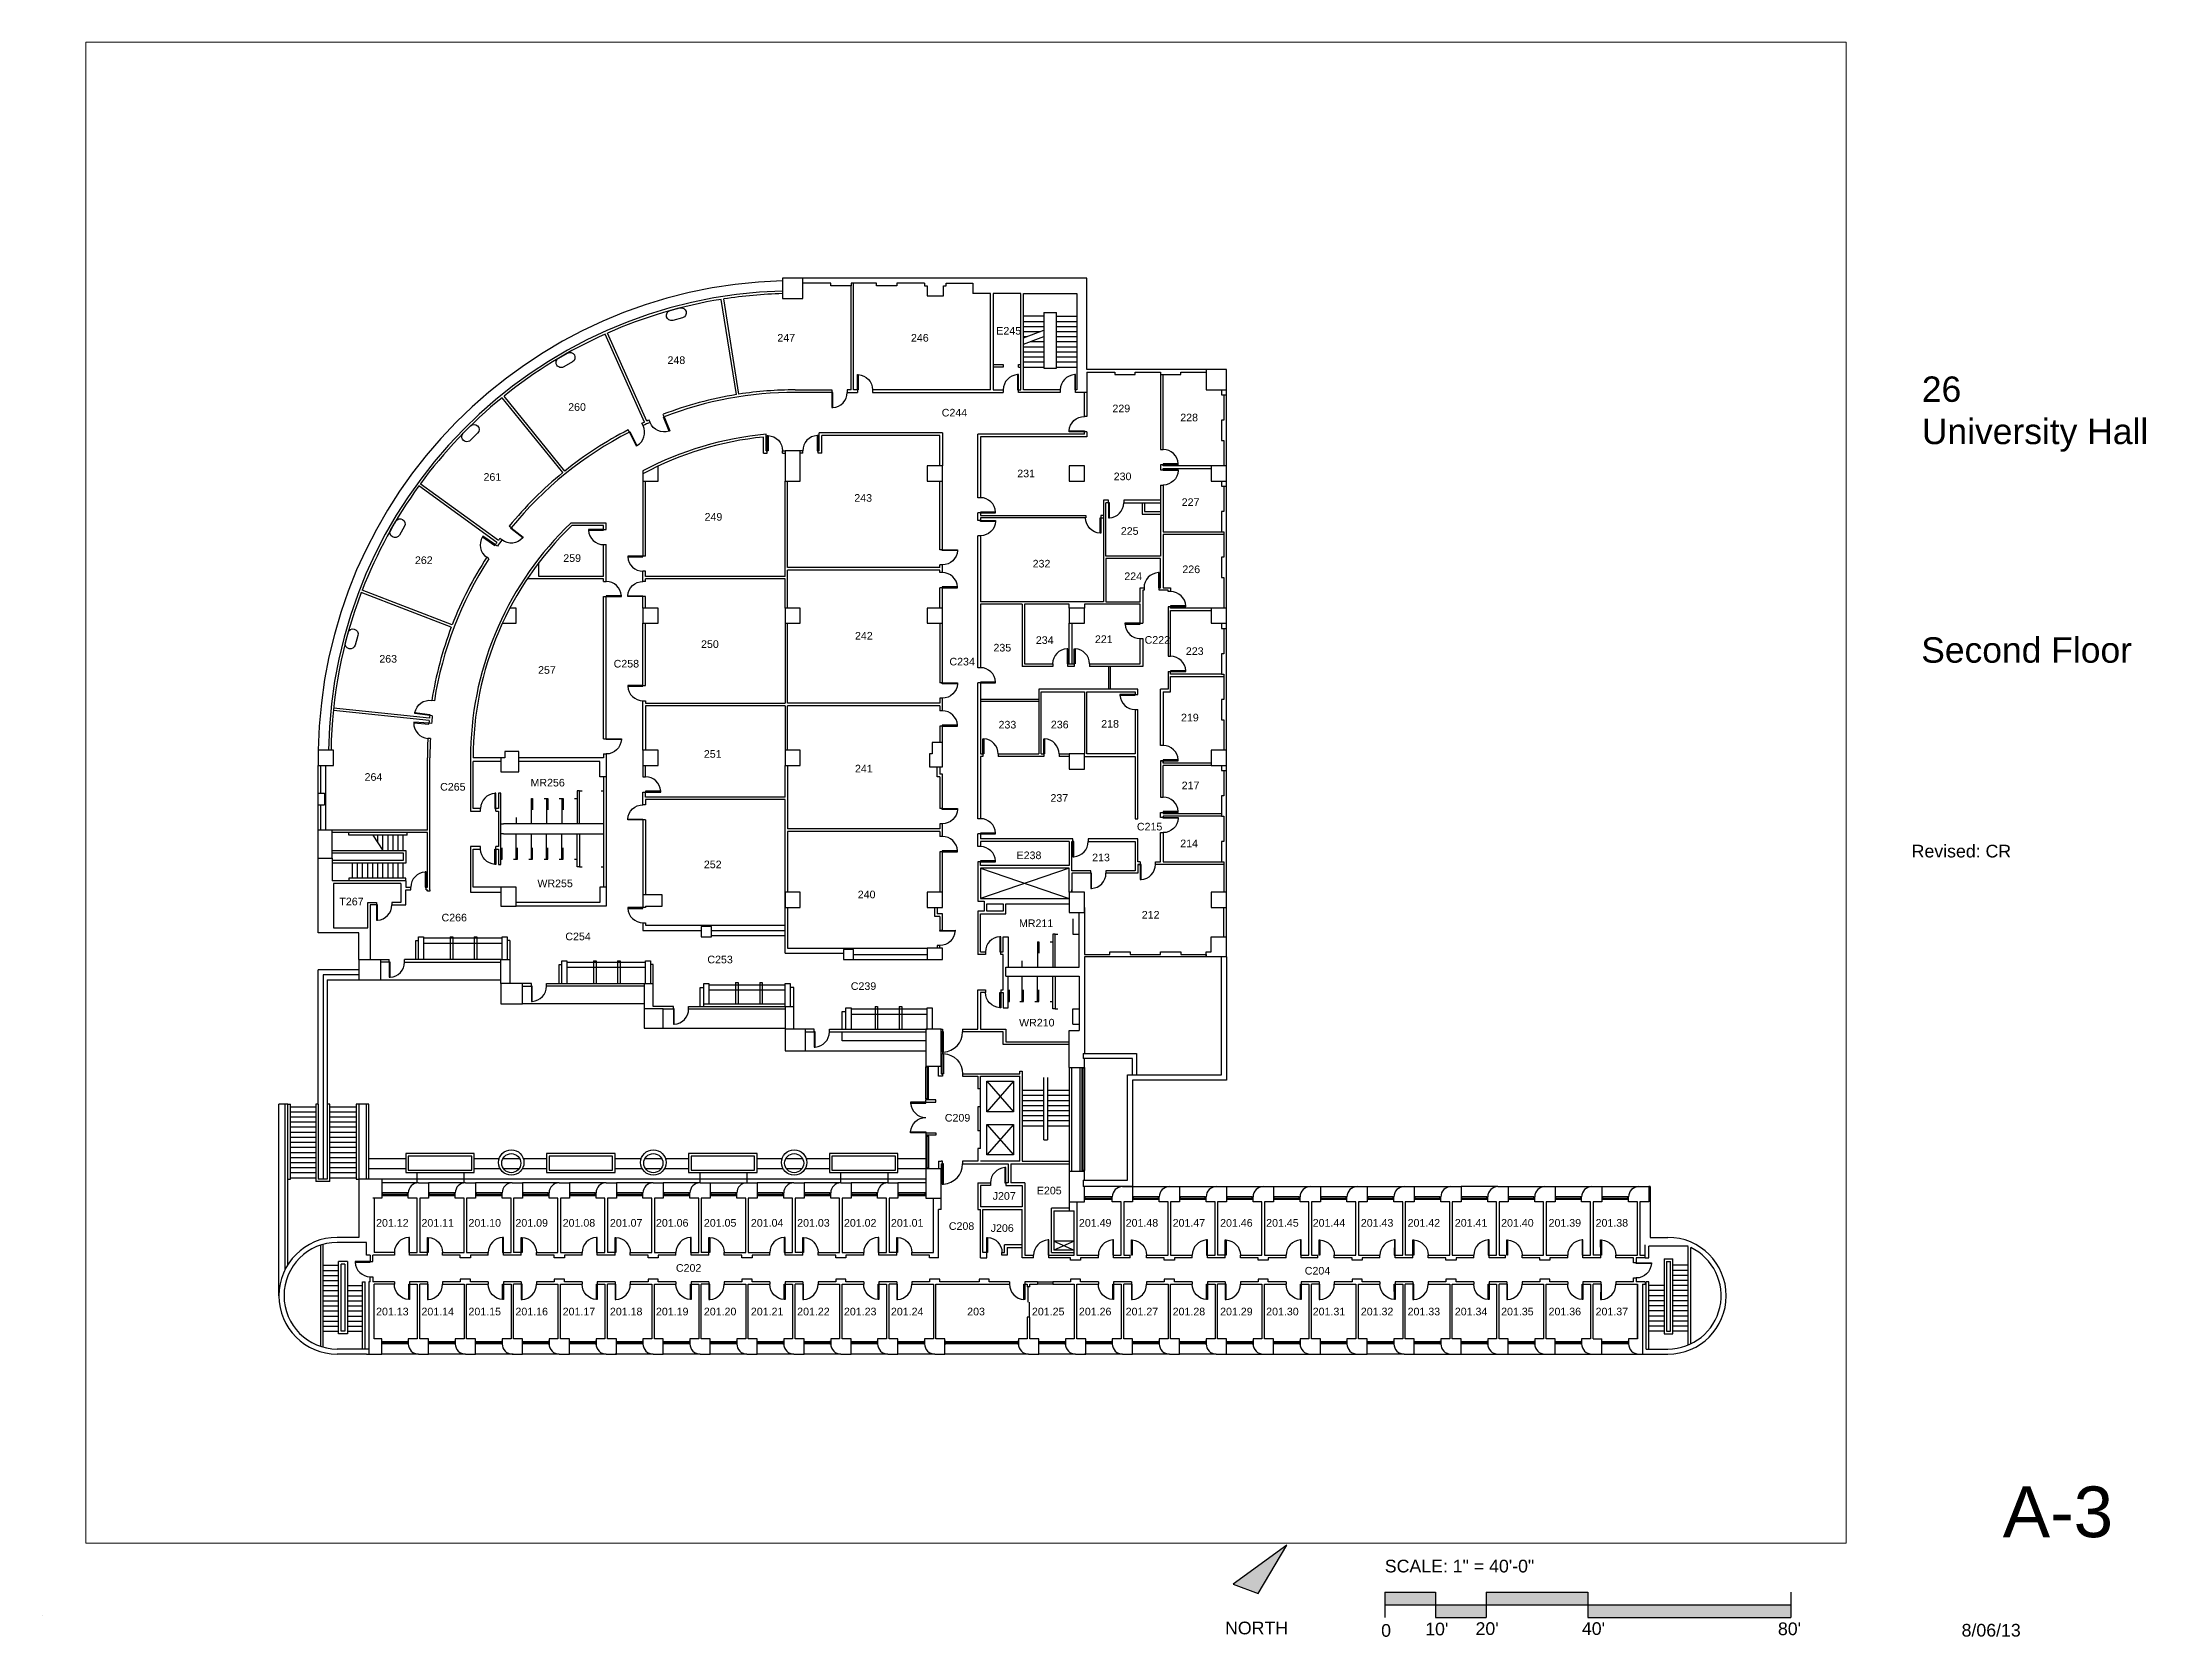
# Paper-space layout '8.5 x 11' of a CAD drawing. Header units: inches. Extents: x -1 to 9.4, y 0.4 to 8.2.
# The model-space entities are those that its viewports show. They can reach past a viewport. Long polylines and large blocks are cut down to what shows.
import ezdxf

# ---------------------------------------------------------------- set-up
doc = ezdxf.new("R2010")
doc.units = ezdxf.units.IN
doc.header["$MEASUREMENT"] = 0
doc.layers.get('0').update_dxf_attribs({"linetype": 'CONTINUOUS'})
doc.layers.get('DEFPOINTS').update_dxf_attribs({"linetype": 'CONTINUOUS'})
for name, color, linetype in [('2NDFLOOR', 7, 'CONTINUOUS'), ('3', 3, 'CONTINUOUS'), ('A-DOOR', 4, 'CONTINUOUS'), ('A-FLOR-HRAL', 4, 'CONTINUOUS'), ('A-FLOR-STRS', 4, 'CONTINUOUS'), ('A-FURN', 3, 'CONTINUOUS'), ('A-GLAZ', 3, 'CONTINUOUS'), ('A-PFLR-TEXT', 3, 'CONTINUOUS'), ('A-ROOF-OTLN', 6, 'CONTINUOUS'), ('A-WALL', 5, 'CONTINUOUS'), ('A-WALL-JAMB', 6, 'CONTINUOUS'), ('ARCH', 251, 'CONTINUOUS'), ('M-EQPM-EVTR', 4, 'CONTINUOUS'), ('P-SANR-EQPM', 5, 'CONTINUOUS'), ('S-COLS', 6, 'CONTINUOUS')]:
    doc.layers.add(name, color=color, linetype=linetype)
doc.styles.get("Standard").update_dxf_attribs({"font": 'arial.ttf'})

psp = doc.layouts.new('8.5 x 11')

# ---------------------------------------------------------------- texts
at = {"attachment_point": 1}
for s, insert, char_height, width in [('26\\PUniversity Hall', (8.262, 6.602), 0.125, 1.21875), ('Revised: CR  ', (8.212, 4.295), 0.0625, 1.24468), ('SCALE: 1" = 40\'-0" ', (5.616, 0.773), 0.0625, 0.96875), ('{\\fArial|b0|i0|c0|p34;NORTH}', (4.829, 0.468), 0.0625, 0.29353), ('{\\fArial|b0|i0|c0|p34;0}', (5.598, 0.456), 0.0625, 0.0381), ("10'", (5.815, 0.463), 0.0625, 0.09375), ("20'", (6.063, 0.465), 0.0625, 0.09375), ("40'", (6.587, 0.465), 0.0625, 0.09375), ("80'", (7.553, 0.464), 0.0625, 0.09375), ('8/06/13', (8.458, 0.457), 0.0625, 0.35051)]:
    psp.add_mtext(s, dxfattribs=dict(at, insert=insert, char_height=char_height, width=width))
at = {"layer": '2NDFLOOR', "attachment_point": 1}
for s, insert, char_height, width in [('Second Floor', (8.259, 5.317), 0.125, 1.21875), ('A-3', (8.661, 1.134), 0.25, 0.39062)]:
    psp.add_mtext(s, dxfattribs=dict(at, insert=insert, char_height=char_height, width=width))

msp = doc.modelspace()

# ---------------------------------------------------------------- texts
at = {"layer": 'A-PFLR-TEXT'}
for s, p in [('247', (-546.8, 1728.2)), ('246', (-230.8, 1728.2)), ('E245', (-29, 1744.7)), ('248', (-806.6, 1675.3)), ('260', (-1041.5, 1564.5)), ('C244', (-158, 1551.2)), ('229', (245.7, 1561.2)), ('228', (406.1, 1539.7)), ('261', (-1241.7, 1399.1)), ('231', (20.6, 1407.4)), ('230', (248.7, 1400.5)), ('243', (-364.8, 1349.5)), ('227', (409.5, 1339.6)), ('249', (-718.9, 1304.8)), ('225', (265.5, 1271.3)), ('262', (-1403.9, 1202.3)), ('259', (-1053.1, 1207.3)), ('232', (57, 1194.1)), ('226', (411.1, 1180.8)), ('224', (273.8, 1164.3)), ('250', (-727.2, 1003.9)), ('242', (-363.2, 1023.7)), ('235', (-35.7, 995.5)), ('234', (64.6, 1013.4)), ('221', (204.3, 1015.5)), ('C222', (321.8, 1013.8)), ('223', (419.4, 987.3)), ('263', (-1488.2, 969.1)), ('257', (-1112.7, 942.7)), ('C258', (-934, 957.6)), ('C234', (-139.8, 962.5)), ('219', (407.9, 830.2)), ('233', (-23.7, 813.4)), ('236', (100.1, 813.7)), ('218', (219.2, 815.4)), ('251', (-720.6, 744.2)), ('264', (-1523, 689.7)), ('241', (-363.2, 709.5)), ('C265', (-1344.3, 666.5)), ('MR256', (-1130.6, 676.3)), ('237', (99.1, 640.1)), ('217', (409.5, 669.8)), ('C215', (303.6, 572.3)), ('214', (406.1, 532.6)), ('252', (-720.6, 483)), ('E238', (19, 504.5)), ('213', (197.7, 499.5)), ('WR255', (-1114.3, 438.1)), ('T267', (-1582.6, 395.3)), ('240', (-356.6, 411.9)), ('C266', (-1341, 357.3)), ('MR211', (24.7, 343.9)), ('212', (315.1, 363.9)), ('C254', (-1048.2, 312.6)), ('C253', (-712.3, 258.1)), ('C239', (-373.1, 195.2)), ('WR210', (24.9, 108.8)), ('C209', (-150.7, -116.1)), ('J207', (-37.5, -301)), ('E205', (66.9, -288.2)), ('201.12', (-1495.8, -364.6)), ('201.11', (-1388.5, -364.6)), ('201.10', (-1277.3, -364.6)), ('201.09', (-1166.2, -364.6)), ('201.08', (-1054.5, -364.6)), ('201.07', (-942.8, -364.6)), ('201.06', (-833.9, -364.6)), ('201.05', (-720.6, -364.6)), ('201.04', (-609.4, -364.6)), ('201.03', (-499.9, -364.6)), ('201.02', (-389.3, -364.6)), ('201.01', (-278.2, -364.6)), ('201.49', (166.4, -364.6)), ('201.48', (277, -364.6)), ('201.47', (388.1, -364.6)), ('201.46', (500.4, -364.6)), ('201.45', (609.3, -364.6)), ('201.44', (719.4, -364.6)), ('201.43', (833.2, -364.6)), ('201.42', (943.8, -364.6)), ('201.41', (1055.5, -364.6)), ('201.40', (1165, -364.6)), ('201.39', (1277.2, -364.6)), ('201.38', (1388.4, -364.6)), ('C208', (-141.2, -372.2)), ('J206', (-42.2, -376.9)), ('C202', (-786.7, -471.2)), ('C204', (700.6, -477.8)), ('201.13', (-1495.8, -574.3)), ('201.14', (-1388.5, -574.3)), ('201.15', (-1277.3, -574.3)), ('201.16', (-1166.2, -574.3)), ('201.17', (-1054.5, -574.3)), ('201.18', (-942.8, -574.3)), ('201.19', (-833.9, -574.3)), ('201.20', (-720.6, -574.3)), ('201.21', (-609.4, -574.3)), ('201.22', (-499.9, -574.3)), ('201.23', (-389.3, -574.3)), ('201.24', (-278.2, -574.3)), ('203', (-97.8, -574.3)), ('201.25', (55.3, -574.3)), ('201.26', (166.4, -574.3)), ('201.27', (277, -574.3)), ('201.28', (388.1, -574.3)), ('201.29', (500.4, -574.3)), ('201.30', (609.3, -574.3)), ('201.31', (719.4, -574.3)), ('201.32', (833.2, -574.3)), ('201.33', (943.8, -574.3)), ('201.34', (1055.5, -574.3)), ('201.35', (1165, -574.3)), ('201.36', (1277.2, -574.3)), ('201.37', (1388.4, -574.3))]:
    msp.add_text(s, height=18, dxfattribs=at).set_placement(p)

# ---------------------------------------------------------------- blocks, each defined once
blk = doc.blocks.new('POINT')
at = {"layer": '3', "linetype": 'Continuous'}
blk.add_line((-2.073, -0.056), (-2.073, -0.056), dxfattribs=at)
blk = doc.blocks.new('A$C3DF82993')
at = {"layer": 'A-DOOR'}
for p, q in [((36, 36), (34, 36)), ((34, 36), (34, 0)), ((36, 0), (36, 36)), ((34, 0), (36, 0))]:
    blk.add_line(p, q, dxfattribs=at)
blk.add_arc((36, 0), 36, 93.1847, 180, dxfattribs=at)

# ---------------------------------------------------------------- linework, layer by layer
for p, q in [((-66.6, 483.1), (143.4, 411.1)), ((143.4, 483.1), (-66.6, 411.1)), ((-1425.6, -203.9), (-1512.6, -203.9)), ((-1425.6, -227.9), (-1512.6, -227.9)), ((-1398.6, -260.9), (-1398.6, -236.9)), ((-1287.6, -260.9), (-1287.6, -236.9)), ((-1204.7, -203.9), (-1263.6, -203.9)), ((-1202.1, -227.9), (-1263.6, -227.9)), ((-1156.2, -203.9), (-1196.1, -203.9)), ((-1158, -227.9), (-1194.3, -227.9)), ((-1092.6, -227.9), (-1150.1, -227.9)), ((-1092.6, -203.9), (-1147.5, -203.9)), ((-868.7, -203.9), (-930.6, -203.9)), ((-866.1, -227.9), (-930.6, -227.9)), ((-820.2, -203.9), (-860.1, -203.9)), ((-822, -227.9), (-858.3, -227.9)), ((-756.6, -227.9), (-814.1, -227.9)), ((-756.6, -203.9), (-811.5, -203.9)), ((-729.6, -260.9), (-729.6, -236.9)), ((-618.6, -236.9), (-618.6, -260.9)), ((-535.7, -203.9), (-594.6, -203.9)), ((-533.1, -227.9), (-594.6, -227.9)), ((-487.2, -203.9), (-527.1, -203.9)), ((-489, -227.9), (-525.3, -227.9)), ((-423.6, -227.9), (-481.1, -227.9)), ((-423.6, -203.9), (-478.5, -203.9)), ((-396.6, -260.9), (-396.6, -236.9)), ((-285.6, -236.9), (-285.6, -260.9)), ((-195.6, -203.9), (-261.6, -203.9)), ((-195.6, -227.9), (-261.6, -227.9)), ((107.4, -398.9), (155.4, -419.9)), ((155.4, -398.9), (107.4, -419.9)), ((155.4, -398.9), (107.4, -398.9))]:
    msp.add_line(p, q)
at = {"layer": 'A-DOOR'}
for p, q in [((311.4, 1062.1), (275.4, 1062.1)), ((275.4, 1062.1), (275.4, 1060.1)), ((275.4, 1060.1), (311.4, 1060.1)), ((155.4, 966.1), (155.3, 1002.1)), ((155.3, 1002.1), (157.3, 1002.1)), ((157.3, 1002.1), (157.4, 966.1)), ((299.4, 894.1), (263.4, 894.1)), ((263.4, 894.1), (263.4, 892.1)), ((263.4, 892.1), (299.4, 892.1)), ((299.4, 892.1), (299.4, 894.1)), ((-60.6, 753.1), (-60.7, 789.1)), ((-60.7, 789.1), (-58.7, 789.1)), ((-58.6, 753.1), (-60.6, 753.1)), ((-58.7, 789.1), (-58.6, 753.1)), ((83.4, 753.1), (83.3, 789.1)), ((83.3, 789.1), (85.3, 789.1)), ((85.4, 753.1), (83.4, 753.1)), ((85.3, 789.1), (85.4, 753.1)), ((401.4, 739.1), (365.4, 739.1)), ((365.4, 739.1), (365.4, 737.1)), ((365.4, 737.1), (401.4, 737.1)), ((401.4, 737.1), (401.4, 739.1)), ((36.4, -536.9), (36.4, -500.9)), ((36.4, -500.9), (38.4, -500.9)), ((38.4, -536.9), (36.4, -536.9)), ((38.4, -500.9), (38.4, -536.9))]:
    msp.add_line(p, q, dxfattribs=at)
for centre, start, end in [((311.4, 1062.1), 183.1689, 269.9841), ((155.4, 966.1), 0.0159, 86.8311), ((299.4, 894.1), 183.1689, 269.9841), ((-60.6, 753.1), 0.0158, 86.8311), ((83.4, 753.1), 0.0158, 86.8311), ((365.4, 737.1), 3.1689, 89.9841), ((38.4, -500.9), 180.0159, 266.8311)]:
    msp.add_arc(centre, 36, start, end, dxfattribs=at)
at = {"layer": 'A-FLOR-HRAL'}
for p, q in [((83.4, 1797.1), (83.4, 1665.1)), ((83.4, 1797.1), (113.4, 1797.1)), ((113.4, 1665.1), (113.4, 1797.1)), ((83.4, 1665.1), (113.4, 1665.1)), ((-1560.6, 561.1), (-1560.6, 567.1)), ((-1422.6, 561.1), (-1560.6, 561.1)), ((-1422.6, 561.1), (-1422.6, 567.1)), ((-1599.6, 525.1), (-1425.6, 525.1)), ((-1599.6, 519.1), (-1431.6, 519.1)), ((-1431.6, 501.1), (-1599.6, 501.1)), ((-1431.6, 519.1), (-1431.6, 501.1)), ((-1425.6, 525.1), (-1425.6, 495.1)), ((-1425.6, 495.1), (-1599.6, 495.1)), ((-1425.6, 459.1), (-1560.6, 459.1)), ((-1560.6, 459.1), (-1560.6, 453.1)), ((-1425.6, 453.1), (-1425.6, 459.1)), ((-1536.6, 243.1), (-1632.6, 243.1)), ((-1632.6, -74.9), (-1632.6, 243.1)), ((-1620.6, 231.1), (-1620.6, -251.9)), ((-1536.6, 231.1), (-1620.6, 231.1)), ((-1611.6, 219.1), (-1611.6, -74.9)), ((-1611.6, 219.1), (-1536.6, 219.1)), ((83.4, -158.9), (83.4, -11.9)), ((92.4, -11.9), (92.4, -158.9)), ((-1704.6, -74.9), (-1698.6, -74.9)), ((-1698.6, -251.9), (-1698.6, -74.9)), ((-1638.6, -74.9), (-1638.6, -257.9)), ((-1632.6, -74.9), (-1638.6, -74.9)), ((-1632.6, -74.9), (-1632.6, -251.9)), ((-1611.6, -74.9), (-1611.6, -251.9)), ((-1605.6, -74.9), (-1611.6, -74.9)), ((-1605.6, -257.9), (-1605.6, -74.9)), ((-1542.6, -74.9), (-1542.6, -251.9)), ((-1536.6, -74.9), (-1542.6, -74.9)), ((83.4, -158.9), (92.4, -158.9)), ((-1704.6, -251.9), (-1698.6, -251.9)), ((-1605.6, -257.9), (-1638.6, -257.9)), ((-1611.6, -251.9), (-1632.6, -251.9)), ((-1542.6, -251.9), (-1536.6, -251.9)), ((-1584.6, -617.9), (-1584.6, -446.9)), ((-1563.6, -446.9), (-1584.6, -446.9)), ((-1563.6, -446.9), (-1563.6, -617.9)), ((1550.4, -440.9), (1550.4, -617.9)), ((1550.4, -440.9), (1571.4, -440.9)), ((1556.4, -446.9), (1556.4, -611.9)), ((1556.4, -446.9), (1565.4, -446.9)), ((1565.4, -611.9), (1565.4, -446.9)), ((1571.4, -617.9), (1571.4, -440.9)), ((-1578.6, -611.9), (-1578.6, -452.9)), ((-1569.6, -452.9), (-1578.6, -452.9)), ((-1569.6, -452.9), (-1569.6, -611.9)), ((-1527.6, -653.9), (-1527.6, -494.9)), ((-1527.6, -494.9), (-1521.6, -494.9)), ((-1521.6, -653.9), (-1521.6, -494.9)), ((1508.4, -653.9), (1508.4, -494.9)), ((1514.4, -494.9), (1508.4, -494.9)), ((1514.4, -653.9), (1514.4, -494.9)), ((-1563.6, -617.9), (-1584.6, -617.9)), ((-1569.6, -611.9), (-1578.6, -611.9)), ((1550.4, -617.9), (1571.4, -617.9)), ((1556.4, -611.9), (1565.4, -611.9))]:
    msp.add_line(p, q, dxfattribs=at)
at = {"layer": 'A-FLOR-STRS'}
for p, q in [((83.4, 1788.1), (35.4, 1788.1)), ((35.4, 1776.1), (83.4, 1776.1)), ((35.4, 1764.1), (83.4, 1764.1)), ((35.4, 1737.1), (83.4, 1755.1)), ((35.4, 1752.1), (75.4, 1752.1)), ((113.4, 1788.1), (161.4, 1788.1)), ((113.4, 1776.1), (161.4, 1776.1)), ((113.4, 1764.1), (161.4, 1764.1)), ((113.4, 1752.1), (161.4, 1752.1)), ((35.4, 1722.1), (83.4, 1740.1)), ((35.4, 1740.1), (43.4, 1740.1)), ((35.4, 1716.1), (83.4, 1716.1)), ((35.4, 1704.1), (83.4, 1704.1)), ((35.4, 1692.1), (83.4, 1692.1)), ((51.4, 1728.1), (83.4, 1728.1)), ((113.4, 1740.1), (161.4, 1740.1)), ((113.4, 1728.1), (161.4, 1728.1)), ((113.4, 1716.1), (161.4, 1716.1)), ((113.4, 1704.1), (161.4, 1704.1)), ((113.4, 1692.1), (161.4, 1692.1)), ((35.4, 1680.1), (83.4, 1680.1)), ((35.4, 1668.1), (83.4, 1668.1)), ((113.4, 1680.1), (161.4, 1680.1)), ((113.4, 1668.1), (161.4, 1668.1)), ((-1503.6, 561.1), (-1479.6, 525.1)), ((-1491.6, 544.8), (-1491.6, 561.1)), ((-1479.6, 525.1), (-1479.6, 561.1)), ((-1467.6, 525.1), (-1467.6, 561.1)), ((-1455.6, 525.1), (-1455.6, 561.1)), ((-1443.6, 525.1), (-1443.6, 561.1)), ((-1431.6, 525.1), (-1431.6, 561.1)), ((-1551.6, 459.1), (-1551.6, 495.1)), ((-1539.6, 459.1), (-1539.6, 495.1)), ((-1527.6, 459.1), (-1527.6, 495.1)), ((-1515.6, 459.1), (-1515.6, 495.1)), ((-1503.6, 459.1), (-1503.6, 495.1)), ((-1491.6, 459.1), (-1491.6, 495.1)), ((-1479.6, 459.1), (-1479.6, 495.1)), ((-1467.6, 459.1), (-1467.6, 495.1)), ((-1455.6, 459.1), (-1455.6, 495.1)), ((-1443.6, 459.1), (-1443.6, 495.1)), ((-1431.6, 459.1), (-1431.6, 495.1)), ((143.4, 12.1), (143.4, -209.7)), ((32.4, -41.9), (83.4, -41.9)), ((92.4, -41.9), (143.4, -41.9)), ((-1698.6, -80.9), (-1638.6, -80.9)), ((-1698.6, -92.9), (-1638.6, -92.9)), ((-1605.6, -80.9), (-1542.6, -80.9)), ((-1605.6, -92.9), (-1542.6, -92.9)), ((32.4, -53.9), (83.4, -53.9)), ((32.4, -65.9), (83.4, -65.9)), ((32.4, -77.9), (83.4, -77.9)), ((32.4, -89.9), (83.4, -89.9)), ((92.4, -53.9), (143.4, -53.9)), ((92.4, -65.9), (143.4, -65.9)), ((92.4, -77.9), (143.4, -77.9)), ((92.4, -89.9), (143.4, -89.9)), ((-1698.6, -104.9), (-1638.6, -104.9)), ((-1698.6, -116.9), (-1638.6, -116.9)), ((-1698.6, -128.9), (-1638.6, -128.9)), ((-1698.6, -140.9), (-1638.6, -140.9)), ((-1605.6, -104.9), (-1542.6, -104.9)), ((-1605.6, -116.9), (-1542.6, -116.9)), ((-1605.6, -128.9), (-1542.6, -128.9)), ((-1605.6, -140.9), (-1542.6, -140.9)), ((32.4, -101.9), (83.4, -101.9)), ((32.4, -113.9), (83.4, -113.9)), ((32.4, -125.9), (83.4, -125.9)), ((92.4, -101.9), (143.4, -101.9)), ((92.4, -113.9), (143.4, -113.9)), ((92.4, -125.9), (143.4, -125.9)), ((-1698.6, -152.9), (-1638.6, -152.9)), ((-1698.6, -164.9), (-1638.6, -164.9)), ((-1698.6, -176.9), (-1638.6, -176.9)), ((-1698.6, -188.9), (-1638.6, -188.9)), ((-1605.6, -152.9), (-1542.6, -152.9)), ((-1605.6, -164.9), (-1542.6, -164.9)), ((-1605.6, -176.9), (-1542.6, -176.9)), ((-1605.6, -188.9), (-1542.6, -188.9)), ((-1698.6, -200.9), (-1638.6, -200.9)), ((-1698.6, -212.9), (-1638.6, -212.9)), ((-1698.6, -224.9), (-1638.6, -224.9)), ((-1698.6, -236.9), (-1638.6, -236.9)), ((-1605.6, -200.9), (-1542.6, -200.9)), ((-1605.6, -212.9), (-1542.6, -212.9)), ((-1605.6, -224.9), (-1542.6, -224.9)), ((-1605.6, -236.9), (-1542.6, -236.9)), ((-1698.6, -248.9), (-1638.6, -248.9)), ((-1605.6, -248.9), (-1542.6, -248.9)), ((-1620.6, -455.9), (-1584.6, -455.9)), ((-1620.6, -467.9), (-1584.6, -467.9)), ((-1620.6, -479.9), (-1584.6, -479.9)), ((-1620.6, -491.9), (-1584.6, -491.9)), ((1607.4, -455.9), (1571.4, -455.9)), ((1607.4, -467.9), (1571.4, -467.9)), ((1607.4, -479.9), (1571.4, -479.9)), ((1607.4, -491.9), (1571.4, -491.9)), ((-1620.6, -503.9), (-1584.6, -503.9)), ((-1620.6, -515.9), (-1584.6, -515.9)), ((-1620.6, -527.9), (-1584.6, -527.9)), ((-1620.6, -539.9), (-1584.6, -539.9)), ((-1563.6, -503.9), (-1527.6, -503.9)), ((-1563.6, -515.9), (-1527.6, -515.9)), ((-1563.6, -527.9), (-1527.6, -527.9)), ((-1563.6, -539.9), (-1527.6, -539.9)), ((1550.4, -503.9), (1514.4, -503.9)), ((1550.4, -515.9), (1514.4, -515.9)), ((1550.4, -527.9), (1514.4, -527.9)), ((1550.4, -539.9), (1514.4, -539.9)), ((1607.4, -503.9), (1571.4, -503.9)), ((1607.4, -515.9), (1571.4, -515.9)), ((1607.4, -527.9), (1571.4, -527.9)), ((1607.4, -539.9), (1571.4, -539.9)), ((-1620.6, -551.9), (-1584.6, -551.9)), ((-1620.6, -563.9), (-1584.6, -563.9)), ((-1620.6, -575.9), (-1584.6, -575.9)), ((-1620.6, -587.9), (-1584.6, -587.9)), ((-1563.6, -551.9), (-1527.6, -551.9)), ((-1563.6, -563.9), (-1527.6, -563.9)), ((-1563.6, -575.9), (-1527.6, -575.9)), ((-1563.6, -587.9), (-1527.6, -587.9)), ((1550.4, -551.9), (1514.4, -551.9)), ((1550.4, -563.9), (1514.4, -563.9)), ((1550.4, -575.9), (1514.4, -575.9)), ((1550.4, -587.9), (1514.4, -587.9)), ((1607.4, -551.9), (1571.4, -551.9)), ((1607.4, -563.9), (1571.4, -563.9)), ((1607.4, -575.9), (1571.4, -575.9)), ((1607.4, -587.9), (1571.4, -587.9)), ((-1620.6, -599.9), (-1584.6, -599.9)), ((-1620.6, -611.9), (-1584.6, -611.9)), ((-1563.6, -599.9), (-1527.6, -599.9)), ((-1563.6, -611.9), (-1527.6, -611.9)), ((1550.4, -599.9), (1514.4, -599.9)), ((1550.4, -611.9), (1514.4, -611.9)), ((1607.4, -599.9), (1571.4, -599.9)), ((1607.4, -611.9), (1571.4, -611.9))]:
    msp.add_line(p, q, dxfattribs=at)
at = {"layer": 'A-FURN'}
for p, q in [((-1383.6, 318.1), (-1197.6, 318.1)), ((-1383.6, 306.1), (-1197.6, 306.1)), ((-1320.6, 321.1), (-1320.6, 267.1)), ((-1320.6, 321.1), (-1314.6, 321.1)), ((-1314.6, 321.1), (-1314.6, 267.1)), ((-1263.6, 321.1), (-1263.6, 267.1)), ((-1263.6, 321.1), (-1257.6, 321.1)), ((-1257.6, 321.1), (-1257.6, 267.1)), ((-1044.6, 261.1), (-858.6, 261.1)), ((-1044.6, 249.1), (-858.6, 249.1)), ((-981.6, 264.1), (-981.6, 210.1)), ((-981.6, 264.1), (-975.6, 264.1)), ((-975.6, 264.1), (-975.6, 210.1)), ((-924.6, 264.1), (-924.6, 210.1)), ((-924.6, 264.1), (-918.6, 264.1)), ((-918.6, 264.1), (-918.6, 210.1)), ((-708.6, 207.1), (-528.6, 207.1)), ((-645.6, 213.1), (-645.6, 162.1)), ((-645.6, 213.1), (-639.6, 213.1)), ((-639.6, 213.1), (-639.6, 162.1)), ((-588.6, 213.1), (-588.6, 162.1)), ((-588.6, 213.1), (-582.6, 213.1)), ((-582.6, 213.1), (-582.6, 162.1)), ((-708.6, 195.1), (-528.6, 195.1)), ((-372.6, 150.1), (-192.6, 150.1)), ((-315.6, 156.1), (-315.6, 102.1)), ((-315.6, 156.1), (-309.6, 156.1)), ((-309.6, 156.1), (-309.6, 102.1)), ((-258.6, 156.1), (-258.6, 102.1)), ((-258.6, 156.1), (-252.6, 156.1)), ((-252.6, 156.1), (-252.6, 102.1)), ((-372.6, 138.1), (-192.6, 138.1)), ((-1263.6, -191.9), (-1425.6, -191.9)), ((-1263.6, -191.9), (-1425.6, -191.9)), ((-1425.6, -191.9), (-1425.6, -236.9)), ((-1425.6, -191.9), (-1425.6, -236.9)), ((-1269.6, -197.9), (-1419.6, -197.9)), ((-1419.6, -197.9), (-1419.6, -230.9)), ((-1269.6, -230.9), (-1269.6, -197.9)), ((-1263.6, -236.9), (-1263.6, -191.9)), ((-1263.6, -236.9), (-1263.6, -191.9)), ((-930.6, -191.9), (-1092.6, -191.9)), ((-930.6, -191.9), (-1092.6, -191.9)), ((-1092.6, -191.9), (-1092.6, -236.9)), ((-1092.6, -191.9), (-1092.6, -236.9)), ((-936.6, -197.9), (-1086.6, -197.9)), ((-1086.6, -197.9), (-1086.6, -230.9)), ((-936.6, -230.9), (-936.6, -197.9)), ((-930.6, -236.9), (-930.6, -191.9)), ((-930.6, -236.9), (-930.6, -191.9)), ((-594.6, -191.9), (-756.6, -191.9)), ((-594.6, -191.9), (-756.6, -191.9)), ((-756.6, -191.9), (-756.6, -236.9)), ((-756.6, -191.9), (-756.6, -236.9)), ((-600.6, -197.9), (-750.6, -197.9)), ((-750.6, -197.9), (-750.6, -230.9)), ((-600.6, -230.9), (-600.6, -197.9)), ((-594.6, -236.9), (-594.6, -191.9)), ((-594.6, -236.9), (-594.6, -191.9)), ((-261.6, -191.9), (-423.6, -191.9)), ((-261.6, -191.9), (-423.6, -191.9)), ((-423.6, -191.9), (-423.6, -236.9)), ((-423.6, -191.9), (-423.6, -236.9)), ((-267.6, -197.9), (-417.6, -197.9)), ((-417.6, -197.9), (-417.6, -230.9)), ((-267.6, -230.9), (-267.6, -197.9)), ((-261.6, -236.9), (-261.6, -191.9)), ((-261.6, -236.9), (-261.6, -191.9)), ((-1425.6, -236.9), (-1263.6, -236.9)), ((-1425.6, -236.9), (-1263.6, -236.9)), ((-1419.6, -230.9), (-1269.6, -230.9)), ((-1092.6, -236.9), (-930.6, -236.9)), ((-1092.6, -236.9), (-930.6, -236.9)), ((-1086.6, -230.9), (-936.6, -230.9)), ((-756.6, -236.9), (-594.6, -236.9)), ((-756.6, -236.9), (-594.6, -236.9)), ((-750.6, -230.9), (-600.6, -230.9)), ((-423.6, -236.9), (-261.6, -236.9)), ((-423.6, -236.9), (-261.6, -236.9)), ((-417.6, -230.9), (-267.6, -230.9))]:
    msp.add_line(p, q, dxfattribs=at)
for centre, radius in [((-1176.1, -212.9), 30), ((-1176.1, -214.5), 22.6), ((-840.1, -212.9), 30), ((-840.1, -214.5), 22.6), ((-507.1, -212.9), 30), ((-507.1, -214.5), 22.6)]:
    msp.add_circle(centre, radius, dxfattribs=at)
at = {"layer": 'A-GLAZ'}
for p, q in [((-195.6, -62.4), (-195.6, 13.1)), ((-192.6, 13.1), (-192.6, -62.4)), ((-189.6, -62.4), (-189.6, 13.1)), ((173.4, 10.1), (173.4, -231.9)), ((176.4, -231.9), (176.4, 10.1)), ((179.4, 10.1), (179.4, -231.9)), ((-195.6, -150.4), (-195.6, -225.9)), ((-192.6, -225.9), (-192.6, -150.4)), ((-189.6, -150.4), (-189.6, -225.9)), ((-1421.6, -284.9), (-1480.6, -284.9)), ((-1480.6, -287.9), (-1421.6, -287.9)), ((-1480.6, -290.9), (-1421.6, -290.9)), ((-1310.6, -284.9), (-1369.6, -284.9)), ((-1369.6, -287.9), (-1310.6, -287.9)), ((-1369.6, -290.9), (-1310.6, -290.9)), ((-1199.6, -284.9), (-1258.6, -284.9)), ((-1258.6, -287.9), (-1199.6, -287.9)), ((-1258.6, -290.9), (-1199.6, -290.9)), ((-1088.6, -284.9), (-1147.6, -284.9)), ((-1147.6, -287.9), (-1088.6, -287.9)), ((-1147.6, -290.9), (-1088.6, -290.9)), ((-977.6, -284.9), (-1036.6, -284.9)), ((-1036.6, -287.9), (-977.6, -287.9)), ((-1036.6, -290.9), (-977.6, -290.9)), ((-866.6, -284.9), (-925.6, -284.9)), ((-925.6, -287.9), (-866.6, -287.9)), ((-925.6, -290.9), (-866.6, -290.9)), ((-755.6, -284.9), (-814.6, -284.9)), ((-814.6, -287.9), (-755.6, -287.9)), ((-814.6, -290.9), (-755.6, -290.9)), ((-644.6, -284.9), (-703.6, -284.9)), ((-703.6, -287.9), (-644.6, -287.9)), ((-703.6, -290.9), (-644.6, -290.9)), ((-533.6, -284.9), (-592.6, -284.9)), ((-592.6, -287.9), (-533.6, -287.9)), ((-592.6, -290.9), (-533.6, -290.9)), ((-422.6, -284.9), (-481.6, -284.9)), ((-481.6, -287.9), (-422.6, -287.9)), ((-481.6, -290.9), (-422.6, -290.9)), ((-311.6, -284.9), (-370.6, -284.9)), ((-370.6, -287.9), (-311.6, -287.9)), ((-370.6, -290.9), (-311.6, -290.9)), ((-197.6, -284.9), (-259.6, -284.9)), ((-259.6, -287.9), (-197.6, -287.9)), ((-259.6, -290.9), (-197.6, -290.9)), ((243.4, -293.9), (181.4, -293.9)), ((181.4, -296.9), (243.4, -296.9)), ((354.4, -293.9), (295.4, -293.9)), ((295.4, -296.9), (354.4, -296.9)), ((465.4, -293.9), (406.4, -293.9)), ((406.4, -296.9), (465.4, -296.9)), ((576.4, -293.9), (517.4, -293.9)), ((517.4, -296.9), (576.4, -296.9)), ((687.4, -293.9), (628.4, -293.9)), ((628.4, -296.9), (687.4, -296.9)), ((798.4, -293.9), (739.4, -293.9)), ((739.4, -296.9), (798.4, -296.9)), ((909.4, -293.9), (850.4, -293.9)), ((850.4, -296.9), (909.4, -296.9)), ((1020.4, -293.9), (961.4, -293.9)), ((961.4, -296.9), (1020.4, -296.9)), ((1131.4, -293.9), (1072.4, -293.9)), ((1072.4, -296.9), (1131.4, -296.9)), ((1242.4, -293.9), (1183.4, -293.9)), ((1183.4, -296.9), (1242.4, -296.9)), ((1353.4, -293.9), (1294.4, -293.9)), ((1294.4, -296.9), (1353.4, -296.9)), ((1464.4, -293.9), (1405.4, -293.9)), ((1405.4, -296.9), (1464.4, -296.9)), ((181.4, -299.9), (243.4, -299.9)), ((295.4, -299.9), (354.4, -299.9)), ((406.4, -299.9), (465.4, -299.9)), ((517.4, -299.9), (576.4, -299.9)), ((628.4, -299.9), (687.4, -299.9)), ((739.4, -299.9), (798.4, -299.9)), ((850.4, -299.9), (909.4, -299.9)), ((961.4, -299.9), (1020.4, -299.9)), ((1072.4, -299.9), (1131.4, -299.9)), ((1183.4, -299.9), (1242.4, -299.9)), ((1294.4, -299.9), (1353.4, -299.9)), ((1405.4, -299.9), (1464.4, -299.9)), ((45.4, -506.9), (45.4, -542.9)), ((49.4, -578.9), (49.4, -542.9)), ((-1480.6, -635.9), (-1421.6, -635.9)), ((-1480.6, -638.9), (-1421.6, -638.9)), ((-1421.6, -641.9), (-1480.6, -641.9)), ((-1369.6, -635.9), (-1310.6, -635.9)), ((-1369.6, -638.9), (-1310.6, -638.9)), ((-1310.6, -641.9), (-1369.6, -641.9)), ((-1258.6, -635.9), (-1199.6, -635.9)), ((-1258.6, -638.9), (-1199.6, -638.9)), ((-1199.6, -641.9), (-1258.6, -641.9)), ((-1147.6, -635.9), (-1088.6, -635.9)), ((-1147.6, -638.9), (-1088.6, -638.9)), ((-1088.6, -641.9), (-1147.6, -641.9)), ((-1036.6, -635.9), (-977.6, -635.9)), ((-1036.6, -638.9), (-977.6, -638.9)), ((-977.6, -641.9), (-1036.6, -641.9)), ((-925.6, -635.9), (-866.6, -635.9)), ((-925.6, -638.9), (-866.6, -638.9)), ((-866.6, -641.9), (-925.6, -641.9)), ((-814.6, -635.9), (-755.6, -635.9)), ((-814.6, -638.9), (-755.6, -638.9)), ((-755.6, -641.9), (-814.6, -641.9)), ((-703.6, -635.9), (-644.6, -635.9)), ((-703.6, -638.9), (-644.6, -638.9)), ((-644.6, -641.9), (-703.6, -641.9)), ((-592.6, -635.9), (-533.6, -635.9)), ((-592.6, -638.9), (-533.6, -638.9)), ((-533.6, -641.9), (-592.6, -641.9)), ((-481.6, -635.9), (-422.6, -635.9)), ((-481.6, -638.9), (-422.6, -638.9)), ((-422.6, -641.9), (-481.6, -641.9)), ((-370.6, -635.9), (-311.6, -635.9)), ((-370.6, -638.9), (-311.6, -638.9)), ((-311.6, -641.9), (-370.6, -641.9)), ((-259.6, -635.9), (-200.6, -635.9)), ((-259.6, -638.9), (-200.6, -638.9)), ((-200.6, -641.9), (-259.6, -641.9)), ((-148.6, -635.9), (21.4, -635.9)), ((-148.6, -638.9), (21.4, -638.9)), ((21.4, -641.9), (-148.6, -641.9)), ((73.4, -635.9), (132.4, -635.9)), ((73.4, -638.9), (132.4, -638.9)), ((132.4, -641.9), (73.4, -641.9)), ((184.4, -635.9), (243.4, -635.9)), ((184.4, -638.9), (243.4, -638.9)), ((243.4, -641.9), (184.4, -641.9)), ((295.4, -635.9), (354.4, -635.9)), ((295.4, -638.9), (354.4, -638.9)), ((354.4, -641.9), (295.4, -641.9)), ((406.4, -635.9), (465.4, -635.9)), ((406.4, -638.9), (465.4, -638.9)), ((465.4, -641.9), (406.4, -641.9)), ((517.4, -635.9), (576.4, -635.9)), ((517.4, -638.9), (576.4, -638.9)), ((576.4, -641.9), (517.4, -641.9)), ((628.4, -635.9), (687.4, -635.9)), ((628.4, -638.9), (687.4, -638.9)), ((687.4, -641.9), (628.4, -641.9)), ((739.4, -635.9), (798.4, -635.9)), ((739.4, -638.9), (798.4, -638.9)), ((798.4, -641.9), (739.4, -641.9)), ((850.4, -635.9), (909.4, -635.9)), ((850.4, -638.9), (909.4, -638.9)), ((909.4, -641.9), (850.4, -641.9)), ((961.4, -635.9), (1020.4, -635.9)), ((961.4, -638.9), (1020.4, -638.9)), ((1020.4, -641.9), (961.4, -641.9)), ((1072.4, -635.9), (1131.4, -635.9)), ((1072.4, -638.9), (1131.4, -638.9)), ((1131.4, -641.9), (1072.4, -641.9)), ((1183.4, -635.9), (1242.4, -635.9)), ((1183.4, -638.9), (1242.4, -638.9)), ((1242.4, -641.9), (1183.4, -641.9)), ((1294.4, -635.9), (1353.4, -635.9)), ((1294.4, -638.9), (1353.4, -638.9)), ((1353.4, -641.9), (1294.4, -641.9)), ((1405.4, -635.9), (1464.4, -635.9)), ((1405.4, -638.9), (1464.4, -638.9)), ((1464.4, -641.9), (1405.4, -641.9))]:
    msp.add_line(p, q, dxfattribs=at)
for radius, start, end in [(1104, 91.5404, 179.0758), (1098, 91.5487, 98.8435), (1098, 99.1565, 113.8435), (1098, 114.1565, 128.8435), (1098, 129.1565, 143.8435), (1098, 144.1565, 158.8435), (1098, 159.1565, 179.0607)]:
    msp.add_arc((-504.6, 744.1), radius, start, end, dxfattribs=at)
at = {"layer": 'A-ROOF-OTLN'}
for p, q in [((503.4, -5.9), (503.4, 273.1)), ((515.4, 273.1), (515.4, -17.9)), ((-1485.6, 219.1), (-1200.6, 219.1)), ((-861.6, 162.1), (-1149.6, 162.1)), ((-816.6, 105.1), (-528.6, 105.1)), ((-480.6, 51.1), (-195.6, 51.1)), ((-393.6, 75.1), (-393.6, 96.1)), ((-195.6, 75.1), (-393.6, 75.1)), ((149.4, -233.9), (149.4, 12.1)), ((168.6, 12.1), (168.6, -233.9)), ((-66.6, -80.9), (-66.6, -38.9)), ((281.4, -5.9), (503.4, -5.9)), ((281.4, -254.9), (281.4, -5.9)), ((515.4, -17.9), (293.4, -17.9)), ((293.4, -17.9), (293.4, -269.9)), ((-66.6, -179.9), (-66.6, -137.9)), ((-1395.6, -260.9), (-1482.6, -260.9)), ((-1284.6, -260.9), (-1371.6, -260.9)), ((-1173.6, -260.9), (-1260.6, -260.9)), ((-1062.6, -260.9), (-1149.6, -260.9)), ((-951.6, -260.9), (-1038.6, -260.9)), ((-840.6, -260.9), (-927.6, -260.9)), ((-729.6, -260.9), (-816.6, -260.9)), ((-705.6, -260.9), (-618.6, -260.9)), ((-507.6, -260.9), (-594.6, -260.9)), ((-396.6, -260.9), (-483.6, -260.9)), ((-285.6, -260.9), (-372.6, -260.9)), ((-195.6, -260.9), (-261.6, -260.9)), ((176.4, -254.9), (176.4, -269.9)), ((176.4, -254.9), (281.4, -254.9)), ((293.4, -269.9), (176.4, -269.9)), ((293.4, -269.9), (380.4, -269.9)), ((404.4, -269.9), (491.4, -269.9)), ((515.4, -269.9), (602.4, -269.9)), ((626.4, -269.9), (713.4, -269.9)), ((737.4, -269.9), (824.4, -269.9)), ((848.4, -269.9), (935.4, -269.9)), ((959.4, -269.9), (1046.4, -269.9)), ((1157.4, -269.9), (1070.4, -269.9)), ((1181.4, -269.9), (1268.4, -269.9)), ((1292.4, -269.9), (1379.4, -269.9)), ((1403.4, -269.9), (1490.4, -269.9)), ((-1395.6, -665.9), (-1482.6, -665.9)), ((-1284.6, -665.9), (-1371.6, -665.9)), ((-1171.6, -665.9), (-1260.6, -665.9)), ((-1062.6, -665.9), (-1149.6, -665.9)), ((-951.6, -665.9), (-1038.6, -665.9)), ((-840.6, -665.9), (-930.6, -665.9)), ((-729.6, -665.9), (-816.6, -665.9)), ((-618.6, -665.9), (-705.6, -665.9)), ((-507.6, -665.9), (-594.6, -665.9)), ((-396.6, -665.9), (-483.6, -665.9)), ((-285.6, -665.9), (-372.6, -665.9)), ((-174.6, -665.9), (-261.6, -665.9)), ((47.4, -665.9), (-150.6, -665.9)), ((158.4, -665.9), (71.4, -665.9)), ((269.4, -665.9), (179.4, -665.9)), ((380.4, -665.9), (293.4, -665.9)), ((491.4, -665.9), (404.4, -665.9)), ((515.4, -665.9), (602.4, -665.9)), ((626.4, -665.9), (713.4, -665.9)), ((737.4, -665.9), (824.4, -665.9)), ((935.4, -665.9), (848.4, -665.9)), ((959.4, -665.9), (1046.4, -665.9)), ((1070.4, -665.9), (1157.4, -665.9)), ((1181.4, -665.9), (1268.4, -665.9)), ((1292.4, -665.9), (1379.4, -665.9)), ((1403.4, -665.9), (1490.4, -665.9))]:
    msp.add_line(p, q, dxfattribs=at)
msp.add_arc((-504.6, 744.1), 1128, 91.5404, 179.0758, dxfattribs=at)
at = {"layer": 'A-WALL'}
for p, q in [((185.4, 1878.1), (-486.6, 1878.1)), ((-420.6, 1866.1), (-486.6, 1866.1)), ((-420.6, 1860.1), (-420.6, 1866.1)), ((-372.6, 1860.1), (-420.6, 1860.1)), ((-312.6, 1866.1), (-372.6, 1866.1)), ((-372.6, 1866.1), (-372.6, 1860.1)), ((-372.6, 1614.1), (-372.6, 1860.1)), ((-366.6, 1614.1), (-366.6, 1866.1)), ((-312.6, 1860.1), (-312.6, 1866.1)), ((-264.6, 1860.1), (-312.6, 1860.1)), ((-198.6, 1866.1), (-264.6, 1866.1)), ((-264.6, 1866.1), (-264.6, 1860.1)), ((-198.6, 1866.1), (-198.6, 1860.1)), ((-198.6, 1860.1), (-192.6, 1860.1)), ((-192.6, 1860.1), (-192.6, 1836.1)), ((-153.6, 1860.1), (-147.6, 1860.1)), ((-153.6, 1836.1), (-153.6, 1860.1)), ((-147.6, 1866.1), (-84.6, 1866.1)), ((-147.6, 1860.1), (-147.6, 1866.1)), ((-84.6, 1866.1), (-84.6, 1842.1)), ((-42.6, 1842.1), (-84.6, 1842.1)), ((-42.6, 1614.1), (-42.6, 1842.1)), ((29.4, 1842.1), (-36.6, 1842.1)), ((-36.6, 1842.1), (-36.6, 1614.1)), ((29.4, 1614.1), (29.4, 1842.1)), ((35.4, 1614.1), (35.4, 1842.1)), ((35.4, 1842.1), (161.4, 1842.1)), ((161.4, 1842.1), (161.4, 1614.1)), ((185.4, 1662.1), (185.4, 1878.1)), ((-643.7, 1602.9), (-679.4, 1828.1)), ((-637.8, 1603.8), (-673.4, 1829)), ((-192.6, 1836.1), (-153.6, 1836.1)), ((-861.2, 1537.6), (-954, 1745.9)), ((-855.8, 1540.1), (-948.5, 1748.4)), ((-36.6, 1674.1), (-12.6, 1674.1)), ((-12.6, 1668.1), (-36.6, 1668.1)), ((-12.6, 1674.1), (-12.6, 1668.1)), ((23.4, 1674.1), (29.4, 1674.1)), ((23.4, 1668.1), (23.4, 1674.1)), ((23.4, 1668.1), (29.4, 1668.1)), ((515.4, 1662.1), (185.4, 1662.1)), ((185.4, 1656.1), (185.4, 1608.1)), ((185.4, 1656.1), (251.4, 1656.1)), ((251.4, 1656.1), (251.4, 1650.1)), ((251.4, 1650.1), (299.4, 1650.1)), ((299.4, 1656.1), (359.4, 1656.1)), ((299.4, 1650.1), (299.4, 1656.1)), ((359.4, 1656.1), (359.4, 1650.1)), ((359.4, 1650.1), (359.4, 1473.1)), ((359.4, 1650.1), (407.4, 1650.1)), ((365.4, 1473.1), (365.4, 1650.1)), ((407.4, 1656.1), (467.4, 1656.1)), ((407.4, 1650.1), (407.4, 1656.1)), ((515.4, 273.1), (515.4, 1662.1)), ((-1054.5, 1418.3), (-1198, 1595.5)), ((-1049.8, 1422.1), (-1193.3, 1599.3)), ((-504.6, 1614.1), (-417.6, 1614.1)), ((-417.6, 1608.1), (-504.6, 1608.1)), ((-417.6, 1614.1), (-417.6, 1608.1)), ((-372.6, 1614.1), (-381.6, 1614.1)), ((-381.6, 1614.1), (-381.6, 1608.1)), ((-381.6, 1608.1), (-357.6, 1608.1)), ((-357.6, 1614.1), (-366.6, 1614.1)), ((-357.6, 1614.1), (-357.6, 1608.1)), ((-42.6, 1614.1), (-321.6, 1614.1)), ((-321.6, 1614.1), (-321.6, 1608.1)), ((-321.6, 1608.1), (-12.6, 1608.1)), ((-36.6, 1614.1), (-12.6, 1614.1)), ((-12.6, 1614.1), (-12.6, 1608.1)), ((23.4, 1614.1), (29.4, 1614.1)), ((23.4, 1608.1), (23.4, 1614.1)), ((122.4, 1608.1), (23.4, 1608.1)), ((122.4, 1614.1), (35.4, 1614.1)), ((122.4, 1614.1), (122.4, 1608.1)), ((158.4, 1608.1), (158.4, 1614.1)), ((161.4, 1614.1), (158.4, 1614.1)), ((185.4, 1608.1), (158.4, 1608.1)), ((179.4, 1551.1), (179.4, 1608.1)), ((185.4, 1608.1), (185.4, 1551.1)), ((503.4, 1614.1), (503.4, 1602.1)), ((503.4, 1602.1), (515.4, 1602.1)), ((509.4, 1602.1), (509.4, 1542.1)), ((-847.7, 1537), (-850, 1542.6)), ((-814.4, 1550.7), (-816.7, 1556.2)), ((185.4, 1551.1), (179.4, 1551.1)), ((-896.8, 1514), (-899.4, 1519.4)), ((-864.4, 1529.6), (-867, 1535)), ((-579.6, 1464.1), (-579.6, 1502.4)), ((-573.6, 1470.1), (-573.6, 1509)), ((-156.6, 1512.1), (-447.6, 1512.1)), ((-447.6, 1470.1), (-447.6, 1512.1)), ((-162.6, 1506.1), (-441.6, 1506.1)), ((-441.6, 1464.1), (-441.6, 1506.1)), ((-162.6, 1434.1), (-162.6, 1506.1)), ((-156.6, 1512.1), (-156.6, 1434.1)), ((179.4, 1509.1), (-72.6, 1509.1)), ((-72.6, 1359.1), (-72.6, 1509.1)), ((185.4, 1503.1), (-66.6, 1503.1)), ((-66.6, 1503.1), (-66.6, 1359.1)), ((185.4, 1515.1), (179.4, 1515.1)), ((179.4, 1509.1), (179.4, 1515.1)), ((185.4, 1515.1), (185.4, 1503.1)), ((503.4, 1542.1), (503.4, 1494.1)), ((509.4, 1542.1), (503.4, 1542.1)), ((503.4, 1494.1), (509.4, 1494.1)), ((509.4, 1494.1), (509.4, 1434.1)), ((-579.6, 1464.1), (-570.6, 1464.1)), ((-573.6, 1470.1), (-570.6, 1470.1)), ((-570.6, 1464.1), (-570.6, 1470.1)), ((-534.6, 1470.1), (-529, 1470.1)), ((-534.6, 1464.1), (-534.6, 1470.1)), ((-534.6, 1464.1), (-528.9, 1464.1)), ((-486.6, 1464.1), (-492.4, 1464.1)), ((-486.6, 1470.1), (-492.3, 1470.1)), ((-486.6, 1464.1), (-486.6, 1470.1)), ((-447.6, 1470.1), (-450.6, 1470.1)), ((-450.6, 1464.1), (-450.6, 1470.1)), ((-441.6, 1464.1), (-450.6, 1464.1)), ((359.4, 1473.1), (365.4, 1473.1)), ((-864.6, 1422.5), (-864.6, 1221.1)), ((-858.6, 1221.1), (-858.6, 1398.1)), ((-528.6, 1173.1), (-528.6, 1398.1)), ((-522.6, 1194.1), (-522.6, 1398.1)), ((-162.6, 1236.1), (-162.6, 1398.1)), ((-156.6, 1236.1), (-156.6, 1398.1)), ((359.4, 1437.1), (359.4, 1425.1)), ((365.4, 1437.1), (359.4, 1437.1)), ((359.4, 1425.1), (365.4, 1425.1)), ((365.4, 1434.1), (365.4, 1437.1)), ((479.4, 1434.1), (365.4, 1434.1)), ((365.4, 1428.1), (479.4, 1428.1)), ((365.4, 1425.1), (365.4, 1428.1)), ((503.4, 1398.1), (503.4, 1386.1)), ((-1210.2, 1253), (-1394.7, 1387)), ((-1206.7, 1257.9), (-1391.2, 1391.9)), ((-66.6, 1359.1), (-72.6, 1359.1)), ((224.4, 1353.1), (224.4, 1113.1)), ((236.4, 1353.1), (224.4, 1353.1)), ((224.4, 1347.1), (224.4, 1347.1)), ((230.4, 1221.1), (230.4, 1347.1)), ((236.4, 1347.1), (230.4, 1347.1)), ((236.4, 1347.1), (236.4, 1353.1)), ((359.4, 1353.1), (272.4, 1353.1)), ((272.4, 1353.1), (272.4, 1347.1)), ((272.4, 1347.1), (359.4, 1347.1)), ((315.9, 1347.1), (315.9, 1320.1)), ((321.9, 1347.1), (321.9, 1326.1)), ((359.4, 1389.1), (359.4, 1221.1)), ((359.4, 1389.1), (365.4, 1389.1)), ((365.4, 1389.1), (365.4, 1278.1)), ((503.4, 1386.1), (515.4, 1386.1)), ((509.4, 1386.1), (509.4, 1326.1)), ((-951.6, 1299.1), (-1035.5, 1299.1)), ((-951.6, 1284.1), (-951.6, 1299.1)), ((-72.6, 1305.1), (-72.6, 1323.1)), ((-66.6, 1323.1), (-72.6, 1323.1)), ((-66.6, 1305.1), (-72.6, 1305.1)), ((-66.6, 1323.1), (-66.6, 1317.1)), ((-66.6, 1317.1), (182.4, 1317.1)), ((182.4, 1311.1), (-66.6, 1311.1)), ((-66.6, 1311.1), (-66.6, 1305.1)), ((182.4, 1317.1), (182.4, 1311.1)), ((218.4, 1317.1), (218.4, 1311.1)), ((224.4, 1317.1), (218.4, 1317.1)), ((218.4, 1311.1), (224.4, 1311.1)), ((315.9, 1320.1), (359.4, 1320.1)), ((321.9, 1326.1), (359.4, 1326.1)), ((503.4, 1326.1), (503.4, 1278.1)), ((509.4, 1326.1), (503.4, 1326.1)), ((-1208.9, 1244.5), (-1213.9, 1247.9)), ((-1198.2, 1259.3), (-1203, 1262.9)), ((-1176.2, 1287.7), (-1180.9, 1291.4)), ((-957.6, 1293.1), (-1033.1, 1293.1)), ((-957.6, 1284.1), (-957.6, 1293.1)), ((-957.6, 1284.1), (-951.6, 1284.1)), ((-957.6, 1173.1), (-957.6, 1248.1)), ((-957.6, 1248.1), (-951.6, 1248.1)), ((-951.6, 1161.1), (-951.6, 1248.1)), ((-72.6, 957.1), (-72.6, 1269.1)), ((-66.6, 1269.1), (-72.6, 1269.1)), ((-66.6, 1269.1), (-66.6, 1113.1)), ((365.4, 1278.1), (503.4, 1278.1)), ((365.4, 1272.1), (365.4, 1146.1)), ((509.4, 1272.1), (365.4, 1272.1)), ((503.4, 1278.1), (509.4, 1278.1)), ((509.4, 1278.1), (509.4, 1218.1)), ((-1229.2, 1214.8), (-1234.1, 1218.1)), ((-1110.6, 1173.1), (-1110.6, 1206.1)), ((-858.6, 1221.1), (-864.6, 1221.1)), ((-156.6, 1236.1), (-162.6, 1236.1)), ((-162.6, 1194.1), (-162.6, 1200.1)), ((-156.6, 1200.1), (-162.6, 1200.1)), ((-156.6, 1182.1), (-156.6, 1200.1)), ((359.4, 1221.1), (230.4, 1221.1)), ((359.4, 1215.1), (230.4, 1215.1)), ((230.4, 1215.1), (230.4, 1113.1)), ((359.4, 1146.1), (359.4, 1215.1)), ((503.4, 1218.1), (503.4, 1170.1)), ((509.4, 1218.1), (503.4, 1218.1)), ((-957.6, 1167.1), (-1138.5, 1167.1)), ((-957.6, 1173.1), (-1110.6, 1173.1)), ((-957.6, 1161.1), (-957.6, 1167.1)), ((-957.6, 1161.1), (-951.6, 1161.1)), ((-864.6, 1161.1), (-864.6, 1185.1)), ((-858.6, 1185.1), (-864.6, 1185.1)), ((-858.6, 1161.1), (-864.6, 1161.1)), ((-858.6, 1173.1), (-858.6, 1185.1)), ((-528.6, 1173.1), (-858.6, 1173.1)), ((-528.6, 1167.1), (-858.6, 1167.1)), ((-858.6, 1161.1), (-858.6, 1167.1)), ((-528.6, 1098.1), (-528.6, 1167.1)), ((-162.6, 1194.1), (-522.6, 1194.1)), ((-162.6, 1188.1), (-522.6, 1188.1)), ((-522.6, 1098.1), (-522.6, 1188.1)), ((-162.6, 1182.1), (-162.6, 1188.1)), ((-156.6, 1182.1), (-162.6, 1182.1)), ((-162.6, 1098.1), (-162.6, 1146.1)), ((-156.6, 1146.1), (-162.6, 1146.1)), ((-156.6, 1098.1), (-156.6, 1146.1)), ((311.4, 1113.1), (311.4, 1146.1)), ((311.4, 1146.1), (320.4, 1146.1)), ((320.4, 1146.1), (320.4, 1140.1)), ((356.4, 1146.1), (359.4, 1146.1)), ((356.4, 1140.1), (356.4, 1146.1)), ((365.4, 1146.1), (383.4, 1146.1)), ((383.4, 1146.1), (383.4, 1137.1)), ((503.4, 1170.1), (509.4, 1170.1)), ((509.4, 1170.1), (509.4, 1098.1)), ((-1317.9, 1053.1), (-1530.8, 1134.8)), ((-1315.8, 1058.7), (-1528.6, 1140.4)), ((-957.6, 789.1), (-957.6, 1125.1)), ((-957.6, 1125.1), (-951.6, 1125.1)), ((-951.6, 789.1), (-951.6, 1125.1)), ((-864.6, 1098.1), (-864.6, 1125.1)), ((-858.6, 1125.1), (-864.6, 1125.1)), ((-858.6, 1098.1), (-858.6, 1125.1)), ((-66.6, 1107.1), (-66.7, 957.1)), ((224.4, 1113.1), (-66.6, 1113.1)), ((32.4, 1107.1), (-66.6, 1107.1)), ((32.4, 1107.1), (32.4, 960.1)), ((143.4, 1107.1), (37.4, 1107.1)), ((37.4, 1107.1), (37.4, 966.1)), ((143.4, 1098.1), (143.4, 1107.1)), ((311.4, 1107.1), (179.4, 1107.1)), ((179.4, 1107.1), (179.4, 1098.1)), ((230.4, 1113.1), (311.4, 1113.1)), ((311.4, 1062.1), (311.4, 1107.1)), ((317.4, 1140.1), (317.4, 1062.1)), ((320.4, 1140.1), (317.4, 1140.1)), ((377.4, 1140.1), (356.4, 1140.1)), ((377.4, 1137.1), (377.4, 1140.1)), ((383.4, 1137.1), (377.4, 1137.1)), ((377.4, 1101.1), (377.4, 984.1)), ((383.4, 1101.1), (377.4, 1101.1)), ((383.4, 1098.1), (383.4, 1101.1)), ((479.4, 1098.1), (383.4, 1098.1)), ((-864.6, 915.1), (-864.6, 1062.1)), ((-858.6, 915.1), (-858.6, 1062.1)), ((-528.6, 1062.1), (-528.6, 873.1)), ((-522.6, 873.1), (-522.6, 1062.1)), ((-162.6, 1062.1), (-162.6, 921.1)), ((-156.6, 921.1), (-156.6, 1062.1)), ((143.4, 966.1), (143.4, 1062.1)), ((149.4, 1062.1), (149.4, 966.1)), ((311.4, 1062.1), (317.4, 1062.1)), ((383.4, 984.1), (383.4, 1092.1)), ((383.4, 1092.1), (479.4, 1092.1)), ((503.4, 1062.1), (503.4, 1050.1)), ((503.4, 1050.1), (515.4, 1050.1)), ((509.4, 1050.1), (509.4, 990.1)), ((311.4, 966.1), (311.3, 1026.1)), ((311.3, 1026.1), (317.3, 1026.1)), ((317.3, 1026.1), (317.4, 960.1)), ((-66.6, 957.1), (-72.6, 957.1)), ((-66.6, 957.1), (-72.6, 957.1)), ((104.4, 960.1), (32.4, 960.1)), ((37.4, 966.1), (104.4, 966.1)), ((104.4, 966.1), (104.4, 960.1)), ((140.4, 966.1), (143.4, 966.1)), ((140.4, 960.1), (140.4, 966.1)), ((152.4, 960.1), (140.4, 960.1)), ((143.4, 966.1), (149.4, 966.1)), ((149.4, 966.1), (152.4, 966.1)), ((152.4, 966.1), (155.4, 966.1)), ((155.4, 960.1), (152.4, 960.1)), ((155.4, 966.1), (155.4, 960.1)), ((191.4, 966.1), (191.4, 960.1)), ((191.4, 966.1), (311.4, 966.1)), ((317.4, 960.1), (191.4, 960.1)), ((377.4, 984.1), (383.4, 984.1)), ((377.4, 948.1), (383.4, 948.1)), ((377.4, 948.1), (377.4, 906.1)), ((383.4, 942.1), (383.4, 948.1)), ((509.4, 990.1), (503.4, 990.1)), ((503.4, 990.1), (503.4, 942.1)), ((-864.6, 915.1), (-858.6, 915.1)), ((-156.6, 921.1), (-162.6, 921.1)), ((-72.6, 600.1), (-72.6, 921.1)), ((-66.6, 921.1), (-72.6, 921.1)), ((-66.6, 921.1), (-72.6, 921.1)), ((-66.6, 921.1), (-66.6, 753.1)), ((71.4, 906.1), (71.4, 753.1)), ((305.4, 906.1), (71.4, 906.1)), ((77.4, 900.1), (179.4, 900.1)), ((77.4, 753.1), (77.4, 900.1)), ((179.4, 900.1), (179.4, 753.1)), ((185.4, 753.1), (185.4, 900.1)), ((185.4, 900.1), (299.4, 900.1)), ((299.4, 900.1), (299.4, 894.1)), ((299.4, 900.1), (299.4, 894.1)), ((305.4, 894.1), (305.4, 906.1)), ((305.4, 894.1), (305.4, 900.1)), ((359.4, 773.1), (359.4, 906.1)), ((377.4, 906.1), (359.4, 906.1)), ((359.4, 773.1), (359.4, 906.1)), ((365.4, 900.1), (383.4, 900.1)), ((365.4, 900.1), (365.4, 773.1)), ((503.4, 942.1), (383.4, 942.1)), ((383.4, 936.1), (509.4, 936.1)), ((383.4, 900.1), (383.4, 936.1)), ((503.4, 942.1), (509.4, 942.1)), ((509.4, 942.1), (509.4, 882.1)), ((-1370.2, 832), (-1596.9, 855.9)), ((-1369.6, 838), (-1596.3, 861.8)), ((-1358, 879.1), (-1364, 879.9)), ((-864.6, 762.1), (-864.6, 879.1)), ((-864.6, 879.1), (-858.6, 879.1)), ((-858.6, 879.1), (-858.6, 873.1)), ((-858.6, 873.1), (-528.6, 873.1)), ((-528.6, 867.1), (-858.6, 867.1)), ((-858.6, 867.1), (-858.6, 762.1)), ((-528.6, 867.1), (-528.6, 762.1)), ((-162.6, 873.1), (-522.6, 873.1)), ((-162.6, 867.1), (-522.6, 867.1)), ((-522.6, 762.1), (-522.6, 867.1)), ((-162.6, 885.1), (-162.6, 873.1)), ((-156.6, 885.1), (-162.6, 885.1)), ((-162.6, 867.1), (-162.6, 855.1)), ((-156.6, 855.1), (-162.6, 855.1)), ((-156.6, 855.1), (-156.6, 885.1)), ((299.4, 858.1), (299.4, 753.1)), ((299.4, 858.1), (299.4, 795.1)), ((305.4, 795.1), (305.4, 858.1)), ((305.4, 600.1), (305.4, 858.1)), ((503.4, 882.1), (503.4, 834.1)), ((509.4, 882.1), (503.4, 882.1)), ((-1364.8, 825.3), (-1370.8, 825.8)), ((-1362.9, 843.5), (-1368.9, 844.3)), ((-162.6, 819.1), (-162.6, 780.1)), ((-156.6, 819.1), (-162.6, 819.1)), ((-156.6, 780.1), (-156.6, 819.1)), ((503.4, 834.1), (509.4, 834.1)), ((509.4, 834.1), (509.4, 762.1)), ((-1367.5, 789.4), (-1373.4, 789.9)), ((-1272.6, 762.1), (-1272.6, 618.1)), ((-957.6, 789.1), (-951.6, 789.1)), ((-957.6, 753.1), (-957.6, 744.1)), ((-957.6, 753.1), (-951.6, 753.1)), ((-951.6, 753.1), (-951.6, 744.1)), ((-66.6, 753.1), (-60.6, 753.1)), ((-66.6, 747.1), (-66.6, 600.1)), ((-60.6, 747.1), (-66.6, 747.1)), ((-24.6, 753.1), (71.4, 753.1)), ((83.4, 747.1), (-24.6, 747.1)), ((77.4, 753.1), (83.4, 753.1)), ((83.4, 753.1), (83.4, 747.1)), ((119.4, 753.1), (119.4, 747.1)), ((119.4, 753.1), (143.4, 753.1)), ((143.4, 747.1), (119.4, 747.1)), ((179.4, 747.1), (299.4, 747.1)), ((299.4, 753.1), (185.4, 753.1)), ((299.4, 747.1), (299.4, 606.1)), ((365.4, 773.1), (359.4, 773.1)), ((365.4, 773.1), (359.4, 773.1)), ((-1632.6, 330.1), (-1632.6, 726.1)), ((-1626.6, 660.1), (-1626.6, 726.1)), ((-1614.6, 573.1), (-1614.6, 726.1)), ((-1374.6, 573.1), (-1374.6, 744.1)), ((-1368.6, 720.1), (-1368.6, 744.1)), ((-1368.6, 432.1), (-1368.6, 720.1)), ((-1266.6, 624.1), (-1266.6, 735.1)), ((-1200.6, 735.1), (-1266.6, 735.1)), ((-957.6, 744.1), (-1158.6, 744.1)), ((-966.6, 735.1), (-1158.6, 735.1)), ((-966.6, 699.1), (-966.6, 735.1)), ((-951.6, 699.1), (-966.6, 699.1)), ((-957.6, 699.1), (-957.6, 438.1)), ((-951.6, 744.1), (-951.6, 393.1)), ((-864.6, 726.1), (-864.6, 699.1)), ((-864.6, 699.1), (-858.6, 699.1)), ((-858.6, 699.1), (-858.6, 726.1)), ((-528.6, 651.1), (-528.6, 726.1)), ((-522.6, 726.1), (-522.6, 576.1)), ((-168.6, 699.1), (-168.6, 723.1)), ((-162.6, 699.1), (-168.6, 699.1)), ((-162.6, 723.1), (-162.6, 705.1)), ((-156.6, 705.1), (-162.6, 705.1)), ((-162.6, 699.1), (-162.6, 624.1)), ((-156.6, 624.1), (-156.6, 705.1)), ((359.4, 737.1), (359.4, 690.1)), ((359.4, 737.1), (359.4, 684.1)), ((365.4, 737.1), (359.4, 737.1)), ((359.4, 737.1), (365.4, 737.1)), ((365.4, 731.1), (365.4, 737.1)), ((365.4, 737.1), (365.4, 731.1)), ((479.4, 731.1), (365.4, 731.1)), ((365.4, 651.1), (365.4, 726.1)), ((365.4, 651.1), (365.4, 726.1)), ((479.4, 726.1), (365.4, 726.1)), ((503.4, 726.1), (503.4, 714.1)), ((503.4, 714.1), (515.4, 714.1)), ((509.4, 714.1), (509.4, 654.1)), ((-1632.6, 660.1), (-1617.6, 660.1)), ((-1617.6, 660.1), (-1617.6, 633.1)), ((-1206.6, 660.1), (-1206.6, 624.1)), ((-1200.6, 660.1), (-1206.6, 660.1)), ((-1200.6, 492.1), (-1200.6, 660.1)), ((-864.6, 663.1), (-858.6, 663.1)), ((-864.6, 633.1), (-864.6, 663.1)), ((-858.6, 651.1), (-858.6, 663.1)), ((-528.6, 651.1), (-858.6, 651.1)), ((305.4, 600.1), (305.4, 684.1)), ((359.4, 684.1), (359.4, 651.1)), ((359.4, 651.1), (365.4, 651.1)), ((503.4, 654.1), (503.4, 606.1)), ((509.4, 654.1), (503.4, 654.1)), ((-1632.6, 633.1), (-1617.6, 633.1)), ((-1626.6, 573.1), (-1626.6, 633.1)), ((-1272.6, 618.1), (-1248.6, 618.1)), ((-1248.6, 624.1), (-1266.6, 624.1)), ((-1248.6, 618.1), (-1248.6, 624.1)), ((-1212.6, 618.1), (-1212.6, 624.1)), ((-1206.6, 624.1), (-1212.6, 624.1)), ((-1212.6, 618.1), (-1206.6, 618.1)), ((-1206.6, 618.1), (-1206.6, 534.1)), ((-858.6, 633.1), (-864.6, 633.1)), ((-858.6, 645.1), (-858.6, 633.1)), ((-528.6, 645.1), (-858.6, 645.1)), ((-528.6, 282.1), (-528.6, 645.1)), ((-156.6, 624.1), (-162.6, 624.1)), ((-66.6, 600.1), (-72.6, 600.1)), ((359.4, 615.1), (365.4, 615.1)), ((359.4, 603.1), (359.4, 615.1)), ((365.4, 603.1), (359.4, 603.1)), ((365.4, 615.1), (365.4, 612.1)), ((365.4, 612.1), (503.4, 612.1)), ((503.4, 606.1), (365.4, 606.1)), ((365.4, 606.1), (365.4, 603.1)), ((503.4, 606.1), (509.4, 606.1)), ((509.4, 606.1), (509.4, 546.1)), ((-1374.6, 573.1), (-1632.6, 573.1)), ((-1374.6, 567.1), (-1599.6, 567.1)), ((-1374.6, 438.1), (-1374.6, 567.1)), ((-1200.6, 588.1), (-1194.6, 588.1)), ((-1194.6, 564.1), (-1200.6, 564.1)), ((-957.6, 588.1), (-1194.6, 588.1)), ((-1194.6, 564.1), (-957.6, 564.1)), ((-864.6, 597.1), (-864.6, 420.1)), ((-858.6, 597.1), (-864.6, 597.1)), ((-858.6, 597.1), (-858.6, 420.1)), ((-162.6, 576.1), (-522.6, 576.1)), ((-522.6, 570.1), (-522.6, 426.1)), ((-162.6, 570.1), (-522.6, 570.1)), ((-156.6, 588.1), (-162.6, 588.1)), ((-162.6, 588.1), (-162.6, 576.1)), ((-162.6, 570.1), (-162.6, 558.1)), ((-156.6, 558.1), (-162.6, 558.1)), ((-156.6, 558.1), (-156.6, 588.1)), ((-72.6, 534.1), (-72.6, 564.1)), ((-66.6, 564.1), (-72.6, 564.1)), ((-66.6, 564.1), (-66.6, 552.1)), ((152.4, 552.1), (-66.6, 552.1)), ((152.4, 546.1), (152.4, 552.1)), ((305.4, 552.1), (188.4, 552.1)), ((188.4, 552.1), (188.4, 546.1)), ((305.4, 498.1), (305.4, 552.1)), ((359.4, 498.1), (359.4, 567.1)), ((359.4, 567.1), (365.4, 567.1)), ((365.4, 567.1), (365.4, 498.1)), ((-1599.6, 507.1), (-1599.6, 453.1)), ((-1272.6, 534.1), (-1272.6, 426.1)), ((-1248.6, 534.1), (-1272.6, 534.1)), ((-1266.6, 438.1), (-1266.6, 528.1)), ((-1266.6, 528.1), (-1248.6, 528.1)), ((-1248.6, 528.1), (-1248.6, 534.1)), ((-1206.6, 534.1), (-1212.6, 534.1)), ((-1212.6, 528.1), (-1212.6, 534.1)), ((-1212.6, 528.1), (-1206.6, 528.1)), ((-1206.6, 528.1), (-1206.6, 492.1)), ((-162.6, 522.1), (-162.6, 426.1)), ((-156.6, 522.1), (-162.6, 522.1)), ((-156.6, 426.1), (-156.6, 522.1)), ((-66.6, 534.1), (-72.6, 534.1)), ((-72.6, 498.1), (-72.6, 405.1)), ((-66.6, 498.1), (-72.6, 498.1)), ((143.4, 546.1), (-66.6, 546.1)), ((-66.6, 546.1), (-66.6, 534.1)), ((-66.6, 489.1), (-66.6, 498.1)), ((143.4, 546.1), (143.4, 489.1)), ((149.4, 477.1), (149.4, 546.1)), ((149.4, 546.1), (152.4, 546.1)), ((188.4, 546.1), (299.4, 546.1)), ((299.4, 546.1), (299.4, 477.1)), ((311.4, 498.1), (305.4, 498.1)), ((311.4, 498.1), (311.4, 492.1)), ((347.4, 498.1), (359.4, 498.1)), ((347.4, 492.1), (347.4, 498.1)), ((365.4, 498.1), (503.4, 498.1)), ((509.4, 546.1), (503.4, 546.1)), ((503.4, 546.1), (503.4, 498.1)), ((503.4, 498.1), (509.4, 498.1)), ((509.4, 498.1), (509.4, 426.1)), ((-1425.6, 453.1), (-1599.6, 453.1)), ((-1425.6, 453.1), (-1425.6, 438.1)), ((-1206.6, 492.1), (-1200.6, 492.1)), ((143.4, 489.1), (-66.6, 489.1)), ((143.4, 483.1), (-66.6, 483.1)), ((-66.6, 483.1), (-66.6, 411.1)), ((143.4, 426.1), (143.4, 483.1)), ((194.4, 477.1), (149.4, 477.1)), ((149.4, 471.1), (149.4, 426.1)), ((194.4, 471.1), (149.4, 471.1)), ((194.4, 471.1), (194.4, 477.1)), ((299.4, 477.1), (230.4, 477.1)), ((230.4, 477.1), (230.4, 471.1)), ((305.4, 471.1), (230.4, 471.1)), ((305.4, 492.1), (305.4, 471.1)), ((311.4, 492.1), (305.4, 492.1)), ((509.4, 492.1), (347.4, 492.1)), ((-1437.6, 447.1), (-1596.6, 447.1)), ((-1596.6, 447.1), (-1596.6, 342.1)), ((-1515.6, 342.1), (-1515.6, 402.1)), ((-1515.6, 402.1), (-1494.6, 402.1)), ((-1494.6, 402.1), (-1494.6, 396.1)), ((-1458.6, 402.1), (-1458.6, 396.1)), ((-1437.6, 402.1), (-1458.6, 402.1)), ((-1437.6, 447.1), (-1437.6, 402.1)), ((-1425.6, 438.1), (-1413.6, 438.1)), ((-1425.6, 396.1), (-1425.6, 432.1)), ((-1425.6, 432.1), (-1413.6, 432.1)), ((-1413.6, 432.1), (-1413.6, 438.1)), ((-1377.6, 438.1), (-1374.6, 438.1)), ((-1377.6, 432.1), (-1377.6, 438.1)), ((-1377.6, 432.1), (-1374.6, 432.1)), ((-1374.6, 429.1), (-1374.6, 432.1)), ((-1368.6, 429.1), (-1374.6, 429.1)), ((-1368.6, 432.1), (-1368.6, 429.1)), ((-1272.6, 426.1), (-1200.6, 426.1)), ((-1200.6, 438.1), (-1266.6, 438.1)), ((-966.6, 402.1), (-1164.6, 402.1)), ((-951.6, 438.1), (-966.6, 438.1)), ((-966.6, 438.1), (-966.6, 402.1)), ((-72.6, 405.1), (-57.6, 405.1)), ((-66.6, 411.1), (143.4, 411.1)), ((-57.6, 405.1), (-57.6, 381.1)), ((-51.6, 399.1), (-12.6, 399.1)), ((-51.6, 381.1), (-51.6, 399.1)), ((-12.6, 399.1), (-12.6, 381.1)), ((-6.6, 399.1), (143.4, 399.1)), ((-6.6, 375.1), (-6.6, 399.1)), ((149.4, 426.1), (149.4, 432.1)), ((-1509.6, 396.1), (-1509.6, 267.1)), ((-1494.6, 396.1), (-1509.6, 396.1)), ((-1458.6, 396.1), (-1425.6, 396.1)), ((-951.6, 393.1), (-1164.6, 393.1)), ((-864.6, 393.1), (-864.6, 390.1)), ((-858.6, 390.1), (-864.6, 390.1)), ((-864.6, 354.1), (-864.6, 336.1)), ((-864.6, 354.1), (-858.6, 354.1)), ((-858.6, 393.1), (-858.6, 390.1)), ((-858.6, 354.1), (-858.6, 348.1)), ((-522.6, 390.1), (-522.6, 294.1)), ((-174.6, 369.1), (-174.6, 390.1)), ((-162.6, 369.1), (-174.6, 369.1)), ((-168.6, 390.1), (-168.6, 375.1)), ((-156.6, 375.1), (-168.6, 375.1)), ((-162.6, 369.1), (-162.6, 336.1)), ((-156.6, 336.1), (-156.6, 375.1)), ((-72.6, 381.1), (-72.6, 279.1)), ((-57.6, 381.1), (-72.6, 381.1)), ((-66.6, 375.1), (-6.6, 375.1)), ((-66.6, 285.1), (-66.6, 375.1)), ((-12.6, 381.1), (-51.6, 381.1)), ((167.4, 249.1), (167.4, 378.1)), ((179.4, 390.1), (179.4, 279.1)), ((509.4, 321.1), (509.4, 390.1)), ((-1536.6, 330.1), (-1632.6, 330.1)), ((-1596.6, 342.1), (-1515.6, 342.1)), ((-1536.6, 267.1), (-1536.6, 330.1)), ((-1401.6, 267.1), (-1401.6, 312.1)), ((-1401.6, 312.1), (-1395.6, 312.1)), ((-1395.6, 267.1), (-1395.6, 321.1)), ((-1395.6, 321.1), (-1383.6, 321.1)), ((-1383.6, 321.1), (-1383.6, 267.1)), ((-1197.6, 267.1), (-1197.6, 321.1)), ((-1197.6, 321.1), (-1185.6, 321.1)), ((-1185.6, 321.1), (-1185.6, 267.1)), ((-1179.6, 312.1), (-1185.6, 312.1)), ((-1179.6, 312.1), (-1179.6, 210.1)), ((-864.6, 336.1), (-726.6, 336.1)), ((-858.6, 348.1), (-528.6, 348.1)), ((-702.6, 336.1), (-528.6, 336.1)), ((-702.6, 324.1), (-528.6, 324.1)), ((-168.6, 300.1), (-168.6, 294.1)), ((-162.6, 300.1), (-168.6, 300.1)), ((-156.6, 336.1), (-162.6, 336.1)), ((-162.6, 294.1), (-162.6, 300.1)), ((-12.6, 285.1), (-12.6, 321.1)), ((-12.6, 321.1), (-0.6, 321.1)), ((-0.6, 321.1), (-0.6, 249.1)), ((479.4, 285.1), (479.4, 321.1)), ((479.4, 321.1), (515.4, 321.1)), ((-1485.6, 267.1), (-1464.6, 267.1)), ((-1464.6, 261.1), (-1485.6, 261.1)), ((-1464.6, 261.1), (-1464.6, 267.1)), ((-1200.6, 267.1), (-1428.6, 267.1)), ((-1428.6, 261.1), (-1428.6, 267.1)), ((-1428.6, 261.1), (-1200.6, 261.1)), ((-1200.6, 210.1), (-1200.6, 267.1)), ((-1200.6, 267.1), (-1179.6, 267.1)), ((-1062.6, 210.1), (-1062.6, 255.1)), ((-1062.6, 255.1), (-1056.6, 255.1)), ((-1056.6, 210.1), (-1056.6, 264.1)), ((-1056.6, 264.1), (-1044.6, 264.1)), ((-1044.6, 264.1), (-1044.6, 210.1)), ((-858.6, 210.1), (-858.6, 264.1)), ((-858.6, 264.1), (-846.6, 264.1)), ((-846.6, 264.1), (-846.6, 210.1)), ((-840.6, 255.1), (-846.6, 255.1)), ((-840.6, 156.1), (-840.6, 255.1)), ((-528.6, 282.1), (-390.6, 282.1)), ((-522.6, 294.1), (-192.6, 294.1)), ((-366.6, 279.1), (-192.6, 279.1)), ((-366.6, 267.1), (-192.6, 267.1)), ((-54.6, 279.1), (-72.6, 279.1)), ((-66.6, 285.1), (-54.6, 285.1)), ((-54.6, 285.1), (-54.6, 279.1)), ((-18.6, 285.1), (-12.6, 285.1)), ((-18.6, 279.1), (-18.6, 285.1)), ((-12.6, 279.1), (-18.6, 279.1)), ((-12.6, 195.1), (-12.6, 279.1)), ((-6.6, 228.1), (-6.6, 249.1)), ((-6.6, 249.1), (167.4, 249.1)), ((179.4, 279.1), (239.4, 279.1)), ((467.4, 273.1), (179.4, 273.1)), ((179.4, 273.1), (179.4, 45.1)), ((239.4, 285.1), (287.4, 285.1)), ((239.4, 279.1), (239.4, 285.1)), ((287.4, 285.1), (287.4, 279.1)), ((287.4, 279.1), (359.4, 279.1)), ((359.4, 285.1), (407.4, 285.1)), ((359.4, 279.1), (359.4, 285.1)), ((407.4, 285.1), (407.4, 279.1)), ((407.4, 279.1), (467.4, 279.1)), ((467.4, 285.1), (479.4, 285.1)), ((467.4, 273.1), (467.4, 285.1)), ((467.4, 279.1), (467.4, 273.1)), ((515.4, 273.1), (467.4, 273.1)), ((-1128.6, 210.1), (-1149.6, 210.1)), ((-1149.6, 204.1), (-1128.6, 204.1)), ((-1128.6, 204.1), (-1128.6, 210.1)), ((-1092.6, 210.1), (-840.6, 210.1)), ((-1092.6, 204.1), (-1092.6, 210.1)), ((-861.6, 204.1), (-1092.6, 204.1)), ((-861.6, 210.1), (-861.6, 150.1)), ((-729.6, 201.1), (-720.6, 201.1)), ((-729.6, 156.1), (-729.6, 201.1)), ((-720.6, 156.1), (-720.6, 210.1)), ((-720.6, 210.1), (-708.6, 210.1)), ((-708.6, 210.1), (-708.6, 162.1)), ((-528.6, 156.1), (-528.6, 210.1)), ((-528.6, 210.1), (-516.6, 210.1)), ((-516.6, 210.1), (-516.6, 156.1)), ((-507.6, 201.1), (-516.6, 201.1)), ((-507.6, 102.1), (-507.6, 201.1)), ((-6.6, 228.1), (167.4, 228.1)), ((-0.6, 153.1), (-0.6, 228.1)), ((167.4, 228.1), (167.4, 99.1)), ((-792.6, 156.1), (-840.6, 156.1)), ((-816.6, 150.1), (-792.6, 150.1)), ((-792.6, 150.1), (-792.6, 156.1)), ((-756.6, 156.1), (-507.6, 156.1)), ((-756.6, 150.1), (-756.6, 156.1)), ((-756.6, 150.1), (-528.6, 150.1)), ((-720.6, 162.1), (-528.6, 162.1)), ((-528.6, 156.1), (-528.6, 102.1)), ((-384.6, 102.1), (-384.6, 153.1)), ((-384.6, 153.1), (-372.6, 153.1)), ((-372.6, 153.1), (-372.6, 102.1)), ((-192.6, 102.1), (-192.6, 153.1)), ((-192.6, 153.1), (-180.6, 153.1)), ((-180.6, 153.1), (-180.6, 102.1)), ((-72.6, 102.1), (-72.6, 195.1)), ((-72.6, 195.1), (-54.6, 195.1)), ((-66.6, 189.1), (-66.6, 102.1)), ((-54.6, 189.1), (-66.6, 189.1)), ((-54.6, 195.1), (-54.6, 189.1)), ((-18.6, 195.1), (-12.6, 195.1)), ((-18.6, 195.1), (-18.6, 189.1)), ((-18.6, 189.1), (-12.6, 189.1)), ((-12.6, 189.1), (-12.6, 153.1)), ((-12.6, 153.1), (-0.6, 153.1)), ((-459.6, 102.1), (-480.6, 102.1)), ((-459.6, 96.1), (-459.6, 102.1)), ((-423.6, 102.1), (-192.6, 102.1)), ((-423.6, 96.1), (-423.6, 102.1)), ((-393.6, 102.1), (-393.6, 144.1)), ((-393.6, 144.1), (-384.6, 144.1)), ((-159.6, 102.1), (-156.6, 102.1)), ((-156.6, 102.1), (-156.6, 96.1)), ((-108.6, 102.1), (-108.6, 96.1)), ((-108.6, 102.1), (-72.6, 102.1)), ((-66.6, 102.1), (-6.6, 102.1)), ((-6.6, 102.1), (-6.6, 72.1)), ((-480.6, 96.1), (-459.6, 96.1)), ((-423.6, 96.1), (-195.6, 96.1)), ((-156.6, 96.1), (-159.6, 96.1)), ((-12.6, 96.1), (-108.6, 96.1)), ((-12.6, 66.1), (-12.6, 96.1)), ((143.4, 66.1), (-12.6, 66.1)), ((-6.6, 72.1), (143.4, 72.1)), ((143.4, 99.1), (167.4, 99.1)), ((143.4, 72.1), (143.4, 99.1)), ((143.4, 12.1), (143.4, 72.1)), ((-195.6, 15.1), (-195.6, 15.1)), ((-195.6, 15.1), (-195.6, 15.1)), ((-165.6, -8.9), (-165.6, 15.1)), ((-159.6, 15.1), (-159.6, -2.9)), ((26.4, 3.1), (32.4, 3.1)), ((26.4, -2.9), (26.4, 3.1)), ((32.4, 3.1), (32.4, -209.7)), ((143.4, 12.1), (179.4, 12.1)), ((176.4, 45.1), (302.4, 45.1)), ((176.4, 45.1), (176.4, 33.1)), ((293.4, 33.1), (176.4, 33.1)), ((179.4, 12.1), (179.4, 33.1)), ((293.4, -5.9), (293.4, 33.1)), ((302.4, 45.1), (302.4, -5.9)), ((-156.6, -8.9), (-165.6, -8.9)), ((-159.6, -2.9), (-156.6, -2.9)), ((-156.6, -2.9), (-156.6, -8.9)), ((-108.6, -2.9), (-108.6, -8.9)), ((-108.6, -2.9), (26.4, -2.9)), ((-108.6, -8.9), (-72.6, -8.9)), ((-72.6, -8.9), (-72.6, -38.9)), ((-66.6, -38.9), (-72.6, -38.9)), ((-66.6, -8.9), (26.4, -8.9)), ((-66.6, -38.9), (-66.6, -8.9)), ((26.4, -209.9), (26.4, -8.9)), ((-1725.6, -527.9), (-1725.6, -74.9)), ((-1704.6, -74.9), (-1725.6, -74.9)), ((-1710.6, -465.3), (-1710.6, -74.9)), ((-1704.6, -454.7), (-1704.6, -74.9)), ((-1536.6, -74.9), (-1536.6, -389.9)), ((-1512.6, -74.9), (-1536.6, -74.9)), ((-1518.6, -251.9), (-1518.6, -74.9)), ((-1512.6, -251.9), (-1512.6, -74.9)), ((-171.6, -64.4), (-195.6, -64.4)), ((-195.6, -70.4), (-195.6, -64.4)), ((-195.6, -70.4), (-171.6, -70.4)), ((-171.6, -70.4), (-171.6, -64.4)), ((-66.6, -80.9), (-72.6, -80.9)), ((-72.6, -80.9), (-72.6, -137.9)), ((-66.6, -137.9), (-66.6, -80.9)), ((-195.6, -142.4), (-171.6, -142.4)), ((-195.6, -142.4), (-195.6, -148.4)), ((-171.6, -148.4), (-195.6, -148.4)), ((-171.6, -142.4), (-171.6, -148.4)), ((-66.6, -137.9), (-72.6, -137.9)), ((-66.6, -179.9), (-72.6, -179.9)), ((-72.6, -179.9), (-72.6, -209.9)), ((-165.6, -209.9), (-165.6, -227.9)), ((-165.6, -209.9), (-159.6, -209.9)), ((-156.6, -209.9), (-159.6, -209.9)), ((-159.6, -215.9), (-159.6, -227.9)), ((-159.6, -215.9), (-156.6, -215.9)), ((-156.6, -215.9), (-156.6, -209.9)), ((-72.6, -209.9), (-108.6, -209.9)), ((-108.6, -209.9), (-108.6, -215.9)), ((-108.6, -215.9), (-0.6, -215.9)), ((26.4, -209.9), (-66.6, -209.9)), ((-0.6, -215.9), (-0.6, -260.9)), ((5.4, -215.9), (5.4, -260.9)), ((5.4, -215.9), (143.4, -215.9)), ((32.4, -209.7), (143.4, -209.7)), ((143.4, -209.7), (143.4, -233.9)), ((-195.6, -251.9), (-1536.6, -251.9)), ((-1482.6, -296.9), (-1503.6, -296.9)), ((-1500.6, -296.9), (-1500.6, -425.9)), ((-1482.6, -251.9), (-1482.6, -296.9)), ((-1419.6, -296.9), (-1419.6, -284.9)), ((-1398.6, -296.9), (-1419.6, -296.9)), ((-1398.6, -425.9), (-1398.6, -296.9)), ((-1395.6, -260.9), (-1371.6, -260.9)), ((-1392.6, -296.9), (-1392.6, -425.9)), ((-1371.6, -296.9), (-1392.6, -296.9)), ((-1371.6, -260.9), (-1371.6, -296.9)), ((-1308.6, -296.9), (-1308.6, -284.9)), ((-1287.6, -296.9), (-1308.6, -296.9)), ((-1287.6, -425.9), (-1287.6, -296.9)), ((-1284.6, -260.9), (-1260.6, -260.9)), ((-1260.6, -296.9), (-1281.6, -296.9)), ((-1281.6, -296.9), (-1281.6, -425.9)), ((-1260.6, -260.9), (-1260.6, -296.9)), ((-1197.6, -296.9), (-1197.6, -284.9)), ((-1176.6, -296.9), (-1197.6, -296.9)), ((-1176.6, -425.9), (-1176.6, -296.9)), ((-1173.6, -260.9), (-1149.6, -260.9)), ((-1170.6, -296.9), (-1170.6, -425.9)), ((-1149.6, -296.9), (-1170.6, -296.9)), ((-1149.6, -260.9), (-1149.6, -296.9)), ((-1086.6, -296.9), (-1086.6, -284.9)), ((-1065.6, -296.9), (-1086.6, -296.9)), ((-1065.6, -425.9), (-1065.6, -296.9)), ((-1062.6, -260.9), (-1038.6, -260.9)), ((-1059.6, -296.9), (-1059.6, -425.9)), ((-1038.6, -296.9), (-1059.6, -296.9)), ((-1038.6, -260.9), (-1038.6, -296.9)), ((-975.6, -296.9), (-975.6, -284.9)), ((-954.6, -296.9), (-975.6, -296.9)), ((-954.6, -425.9), (-954.6, -296.9)), ((-951.6, -260.9), (-927.6, -260.9)), ((-948.6, -296.9), (-948.6, -425.9)), ((-927.6, -296.9), (-948.6, -296.9)), ((-927.6, -260.9), (-927.6, -296.9)), ((-864.6, -296.9), (-864.6, -284.9)), ((-843.6, -296.9), (-864.6, -296.9)), ((-843.6, -425.9), (-843.6, -296.9)), ((-840.6, -260.9), (-816.6, -260.9)), ((-837.6, -296.9), (-837.6, -425.9)), ((-816.6, -296.9), (-837.6, -296.9)), ((-816.6, -260.9), (-816.6, -296.9)), ((-753.6, -296.9), (-753.6, -284.9)), ((-732.6, -296.9), (-753.6, -296.9)), ((-732.6, -425.9), (-732.6, -296.9)), ((-729.6, -260.9), (-705.6, -260.9)), ((-726.6, -296.9), (-726.6, -425.9)), ((-705.6, -296.9), (-726.6, -296.9)), ((-705.6, -260.9), (-705.6, -296.9)), ((-642.6, -296.9), (-642.6, -284.9)), ((-621.6, -296.9), (-642.6, -296.9)), ((-621.6, -425.9), (-621.6, -296.9)), ((-618.6, -260.9), (-594.6, -260.9)), ((-615.6, -296.9), (-615.6, -425.9)), ((-594.6, -296.9), (-615.6, -296.9)), ((-594.6, -260.9), (-594.6, -296.9)), ((-531.6, -296.9), (-531.6, -284.9)), ((-510.6, -296.9), (-531.6, -296.9)), ((-510.6, -425.9), (-510.6, -296.9)), ((-507.6, -260.9), (-483.6, -260.9)), ((-483.6, -296.9), (-504.6, -296.9)), ((-504.6, -296.9), (-504.6, -425.9)), ((-483.6, -260.9), (-483.6, -296.9)), ((-420.6, -296.9), (-420.6, -284.9)), ((-399.6, -296.9), (-420.6, -296.9)), ((-399.6, -425.9), (-399.6, -296.9)), ((-396.6, -260.9), (-372.6, -260.9)), ((-393.6, -296.9), (-393.6, -425.9)), ((-372.6, -296.9), (-393.6, -296.9)), ((-372.6, -260.9), (-372.6, -296.9)), ((-309.6, -296.9), (-309.6, -284.9)), ((-288.6, -296.9), (-309.6, -296.9)), ((-288.6, -425.9), (-288.6, -296.9)), ((-285.6, -260.9), (-261.6, -260.9)), ((-282.6, -296.9), (-282.6, -425.9)), ((-261.6, -296.9), (-282.6, -296.9)), ((-261.6, -260.9), (-261.6, -296.9)), ((-261.6, -260.9), (-261.6, -296.9)), ((-177.6, -425.9), (-177.6, -296.9)), ((-159.6, -323.9), (-159.6, -296.9)), ((-72.6, -260.9), (-72.6, -323.9)), ((-72.6, -260.9), (-42.6, -260.9)), ((-66.6, -266.9), (-66.6, -317.9)), ((-42.6, -266.9), (-66.6, -266.9)), ((-42.6, -260.9), (-42.6, -266.9)), ((-0.6, -260.9), (-6.6, -260.9)), ((-6.6, -260.9), (-6.6, -266.9)), ((-6.6, -266.9), (32.4, -266.9)), ((38.4, -260.9), (5.4, -260.9)), ((32.4, -266.9), (32.4, -317.9)), ((38.4, -260.9), (38.4, -431.9)), ((245.4, -305.9), (245.4, -293.9)), ((269.4, -269.9), (293.4, -269.9)), ((293.4, -269.9), (293.4, -305.9)), ((356.4, -305.9), (356.4, -293.9)), ((380.4, -269.9), (404.4, -269.9)), ((404.4, -269.9), (404.4, -305.9)), ((467.4, -305.9), (467.4, -293.9)), ((491.4, -269.9), (515.4, -269.9)), ((515.4, -269.9), (515.4, -305.9)), ((578.4, -305.9), (578.4, -293.9)), ((602.4, -269.9), (626.4, -269.9)), ((626.4, -269.9), (626.4, -305.9)), ((689.4, -305.9), (689.4, -293.9)), ((713.4, -269.9), (737.4, -269.9)), ((737.4, -269.9), (737.4, -305.9)), ((800.4, -305.9), (800.4, -293.9)), ((824.4, -269.9), (848.4, -269.9)), ((848.4, -269.9), (848.4, -305.9)), ((911.4, -305.9), (911.4, -293.9)), ((935.4, -269.9), (959.4, -269.9)), ((959.4, -269.9), (959.4, -305.9)), ((1022.4, -305.9), (1022.4, -293.9)), ((1046.4, -269.9), (1070.4, -269.9)), ((1070.4, -269.9), (1070.4, -305.9)), ((1133.4, -305.9), (1133.4, -293.9)), ((1157.4, -269.9), (1181.4, -269.9)), ((1181.4, -269.9), (1181.4, -305.9)), ((1244.4, -305.9), (1244.4, -293.9)), ((1268.4, -269.9), (1292.4, -269.9)), ((1292.4, -269.9), (1292.4, -305.9)), ((1355.4, -305.9), (1355.4, -293.9)), ((1379.4, -269.9), (1403.4, -269.9)), ((1403.4, -269.9), (1403.4, -305.9)), ((1466.4, -305.9), (1466.4, -293.9)), ((1490.4, -269.9), (1514.4, -269.9)), ((1514.4, -269.9), (1514.4, -305.9)), ((1517.4, -269.9), (1514.4, -269.9)), ((1517.4, -269.9), (1517.4, -389.9)), ((-165.6, -437.9), (-165.6, -323.9)), ((-159.6, -323.9), (-165.6, -323.9)), ((-72.6, -323.9), (-66.6, -323.9)), ((32.4, -317.9), (-66.6, -317.9)), ((-66.6, -437.9), (-66.6, -323.9)), ((-60.6, -323.9), (32.4, -323.9)), ((-60.6, -425.9), (-60.6, -323.9)), ((32.4, -437.9), (32.4, -323.9)), ((143.4, -320.9), (101.4, -320.9)), ((101.4, -425.9), (101.4, -320.9)), ((107.4, -326.9), (155.4, -326.9)), ((107.4, -326.9), (107.4, -419.9)), ((143.4, -305.9), (143.4, -326.9)), ((155.4, -431.9), (155.4, -326.9)), ((161.4, -305.9), (161.4, -431.9)), ((266.4, -305.9), (245.4, -305.9)), ((266.4, -431.9), (266.4, -305.9)), ((272.4, -305.9), (272.4, -431.9)), ((293.4, -305.9), (272.4, -305.9)), ((377.4, -305.9), (356.4, -305.9)), ((377.4, -431.9), (377.4, -305.9)), ((383.4, -305.9), (383.4, -431.9)), ((404.4, -305.9), (383.4, -305.9)), ((488.4, -305.9), (467.4, -305.9)), ((488.4, -431.9), (488.4, -305.9)), ((494.4, -305.9), (494.4, -431.9)), ((515.4, -305.9), (494.4, -305.9)), ((599.4, -305.9), (578.4, -305.9)), ((599.4, -431.9), (599.4, -305.9)), ((626.4, -305.9), (605.4, -305.9)), ((605.4, -305.9), (605.4, -431.9)), ((710.4, -305.9), (689.4, -305.9)), ((710.4, -431.9), (710.4, -305.9)), ((716.4, -305.9), (716.4, -431.9)), ((737.4, -305.9), (716.4, -305.9)), ((821.4, -305.9), (800.4, -305.9)), ((821.4, -431.9), (821.4, -305.9)), ((827.4, -305.9), (827.4, -431.9)), ((848.4, -305.9), (827.4, -305.9)), ((932.4, -305.9), (911.4, -305.9)), ((932.4, -431.9), (932.4, -305.9)), ((938.4, -305.9), (938.4, -431.9)), ((959.4, -305.9), (938.4, -305.9)), ((1043.4, -305.9), (1022.4, -305.9)), ((1043.4, -431.9), (1043.4, -305.9)), ((1049.4, -305.9), (1049.4, -431.9)), ((1070.4, -305.9), (1049.4, -305.9)), ((1154.4, -305.9), (1133.4, -305.9)), ((1154.4, -431.9), (1154.4, -305.9)), ((1160.4, -305.9), (1160.4, -431.9)), ((1181.4, -305.9), (1160.4, -305.9)), ((1265.4, -305.9), (1244.4, -305.9)), ((1265.4, -431.9), (1265.4, -305.9)), ((1271.4, -305.9), (1271.4, -431.9)), ((1292.4, -305.9), (1271.4, -305.9)), ((1376.4, -305.9), (1355.4, -305.9)), ((1376.4, -431.9), (1376.4, -305.9)), ((1382.4, -305.9), (1382.4, -431.9)), ((1403.4, -305.9), (1382.4, -305.9)), ((1487.4, -305.9), (1466.4, -305.9)), ((1487.4, -431.9), (1487.4, -305.9)), ((1493.4, -305.9), (1493.4, -431.9)), ((1514.4, -305.9), (1493.4, -305.9)), ((-1536.6, -389.9), (-1587.6, -389.9)), ((1517.4, -389.9), (1559.4, -389.9)), ((1526.4, -389.9), (1559.4, -389.9)), ((-1626.6, -647.7), (-1626.6, -408.1)), ((-1620.6, -649.5), (-1620.6, -406.3)), ((-1518.6, -401.9), (-1587.6, -401.9)), ((-1518.6, -431.9), (-1518.6, -401.9)), ((-1509.6, -431.9), (-1518.6, -431.9)), ((-1509.6, -431.9), (-1509.6, -446.9)), ((-1509.6, -446.9), (-1503.6, -446.9)), ((-1503.6, -446.9), (-1503.6, -431.9)), ((-1452.6, -431.9), (-1503.6, -431.9)), ((-1452.6, -425.9), (-1500.6, -425.9)), ((-1452.6, -425.9), (-1452.6, -431.9)), ((-1416.6, -425.9), (-1398.6, -425.9)), ((-1416.6, -431.9), (-1416.6, -425.9)), ((-1374.6, -431.9), (-1416.6, -431.9)), ((-1374.6, -425.9), (-1392.6, -425.9)), ((-1374.6, -431.9), (-1374.6, -425.9)), ((-1338.6, -425.9), (-1287.6, -425.9)), ((-1338.6, -431.9), (-1338.6, -425.9)), ((-1296.6, -431.9), (-1338.6, -431.9)), ((-1296.6, -437.9), (-1296.6, -431.9)), ((-1272.6, -437.9), (-1296.6, -437.9)), ((-1281.6, -425.9), (-1230.6, -425.9)), ((-1230.6, -431.9), (-1272.6, -431.9)), ((-1272.6, -431.9), (-1272.6, -437.9)), ((-1230.6, -431.9), (-1230.6, -425.9)), ((-1194.6, -431.9), (-1194.6, -425.9)), ((-1194.6, -425.9), (-1176.6, -425.9)), ((-1152.6, -431.9), (-1194.6, -431.9)), ((-1152.6, -425.9), (-1170.6, -425.9)), ((-1152.6, -431.9), (-1152.6, -425.9)), ((-1116.6, -425.9), (-1065.6, -425.9)), ((-1116.6, -431.9), (-1116.6, -425.9)), ((-1074.6, -431.9), (-1116.6, -431.9)), ((-1074.6, -437.9), (-1074.6, -431.9)), ((-1050.6, -437.9), (-1074.6, -437.9)), ((-1059.6, -425.9), (-1008.6, -425.9)), ((-1008.6, -431.9), (-1050.6, -431.9)), ((-1050.6, -431.9), (-1050.6, -437.9)), ((-1008.6, -431.9), (-1008.6, -425.9)), ((-972.6, -425.9), (-954.6, -425.9)), ((-972.6, -431.9), (-972.6, -425.9)), ((-930.6, -431.9), (-972.6, -431.9)), ((-930.6, -425.9), (-948.6, -425.9)), ((-930.6, -431.9), (-930.6, -425.9)), ((-894.6, -425.9), (-843.6, -425.9)), ((-894.6, -431.9), (-894.6, -425.9)), ((-852.6, -431.9), (-894.6, -431.9)), ((-852.6, -437.9), (-852.6, -431.9)), ((-828.6, -437.9), (-852.6, -437.9)), ((-837.6, -425.9), (-786.6, -425.9)), ((-786.6, -431.9), (-828.6, -431.9)), ((-828.6, -431.9), (-828.6, -437.9)), ((-786.6, -431.9), (-786.6, -425.9)), ((-750.6, -431.9), (-750.6, -425.9)), ((-750.6, -425.9), (-732.6, -425.9)), ((-708.6, -431.9), (-750.6, -431.9)), ((-708.6, -425.9), (-726.6, -425.9)), ((-708.6, -431.9), (-708.6, -425.9)), ((-672.6, -425.9), (-621.6, -425.9)), ((-672.6, -431.9), (-672.6, -425.9)), ((-630.6, -431.9), (-672.6, -431.9)), ((-630.6, -437.9), (-630.6, -431.9)), ((-606.6, -437.9), (-630.6, -437.9)), ((-615.6, -425.9), (-564.6, -425.9)), ((-564.6, -431.9), (-606.6, -431.9)), ((-606.6, -431.9), (-606.6, -437.9)), ((-564.6, -431.9), (-564.6, -425.9)), ((-528.6, -425.9), (-510.6, -425.9)), ((-528.6, -431.9), (-528.6, -425.9)), ((-486.6, -431.9), (-528.6, -431.9)), ((-486.6, -425.9), (-504.6, -425.9)), ((-486.6, -431.9), (-486.6, -425.9)), ((-450.6, -425.9), (-399.6, -425.9)), ((-450.6, -431.9), (-450.6, -425.9)), ((-408.6, -431.9), (-450.6, -431.9)), ((-408.6, -437.9), (-408.6, -431.9)), ((-384.6, -437.9), (-408.6, -437.9)), ((-393.6, -425.9), (-342.6, -425.9)), ((-342.6, -431.9), (-384.6, -431.9)), ((-384.6, -431.9), (-384.6, -437.9)), ((-342.6, -431.9), (-342.6, -425.9)), ((-306.6, -425.9), (-288.6, -425.9)), ((-306.6, -431.9), (-306.6, -425.9)), ((-264.6, -431.9), (-306.6, -431.9)), ((-264.6, -425.9), (-282.6, -425.9)), ((-264.6, -431.9), (-264.6, -425.9)), ((-228.6, -425.9), (-177.6, -425.9)), ((-228.6, -431.9), (-228.6, -425.9)), ((-186.6, -431.9), (-228.6, -431.9)), ((-186.6, -437.9), (-186.6, -431.9)), ((-165.6, -437.9), (-186.6, -437.9)), ((-66.6, -437.9), (-51.6, -437.9)), ((-51.6, -425.9), (-60.6, -425.9)), ((-51.6, -437.9), (-51.6, -425.9)), ((-15.6, -425.9), (-9.6, -425.9)), ((-15.6, -431.9), (-15.6, -425.9)), ((-3.6, -431.9), (-15.6, -431.9)), ((32.4, -407.9), (-9.6, -407.9)), ((-9.6, -425.9), (-9.6, -407.9)), ((-3.6, -413.9), (32.4, -413.9)), ((-3.6, -413.9), (-3.6, -431.9)), ((59.4, -437.9), (32.4, -437.9)), ((38.4, -431.9), (59.4, -431.9)), ((59.4, -437.9), (59.4, -431.9)), ((95.4, -431.9), (155.4, -431.9)), ((95.4, -437.9), (95.4, -431.9)), ((146.4, -437.9), (95.4, -437.9)), ((101.4, -425.9), (155.4, -425.9)), ((155.4, -419.9), (107.4, -419.9)), ((146.4, -443.9), (146.4, -437.9)), ((170.4, -443.9), (146.4, -443.9)), ((161.4, -431.9), (212.4, -431.9)), ((170.4, -437.9), (170.4, -443.9)), ((212.4, -437.9), (170.4, -437.9)), ((212.4, -437.9), (212.4, -431.9)), ((248.4, -431.9), (266.4, -431.9)), ((248.4, -437.9), (248.4, -431.9)), ((287.4, -437.9), (248.4, -437.9)), ((272.4, -431.9), (287.4, -431.9)), ((287.4, -437.9), (287.4, -431.9)), ((326.4, -431.9), (377.4, -431.9)), ((326.4, -437.9), (326.4, -431.9)), ((368.4, -437.9), (326.4, -437.9)), ((368.4, -443.9), (368.4, -437.9)), ((392.4, -443.9), (368.4, -443.9)), ((383.4, -431.9), (434.4, -431.9)), ((392.4, -437.9), (392.4, -443.9)), ((434.4, -437.9), (392.4, -437.9)), ((434.4, -437.9), (434.4, -431.9)), ((470.4, -431.9), (488.4, -431.9)), ((470.4, -437.9), (470.4, -431.9)), ((512.4, -437.9), (470.4, -437.9)), ((512.4, -431.9), (494.4, -431.9)), ((512.4, -437.9), (512.4, -431.9)), ((548.4, -431.9), (599.4, -431.9)), ((548.4, -437.9), (548.4, -431.9)), ((590.4, -437.9), (548.4, -437.9)), ((590.4, -443.9), (590.4, -437.9)), ((614.4, -443.9), (590.4, -443.9)), ((605.4, -431.9), (656.4, -431.9)), ((656.4, -437.9), (614.4, -437.9)), ((614.4, -437.9), (614.4, -443.9)), ((656.4, -437.9), (656.4, -431.9)), ((692.4, -431.9), (710.4, -431.9)), ((692.4, -437.9), (692.4, -431.9)), ((731.4, -437.9), (692.4, -437.9)), ((716.4, -431.9), (731.4, -431.9)), ((731.4, -437.9), (731.4, -431.9)), ((770.4, -431.9), (821.4, -431.9)), ((770.4, -437.9), (770.4, -431.9)), ((812.4, -437.9), (770.4, -437.9)), ((812.4, -443.9), (812.4, -437.9)), ((836.4, -443.9), (812.4, -443.9)), ((827.4, -431.9), (878.4, -431.9)), ((878.4, -437.9), (836.4, -437.9)), ((836.4, -437.9), (836.4, -443.9)), ((878.4, -437.9), (878.4, -431.9)), ((914.4, -431.9), (932.4, -431.9)), ((914.4, -437.9), (914.4, -431.9)), ((956.4, -437.9), (914.4, -437.9)), ((956.4, -431.9), (938.4, -431.9)), ((956.4, -437.9), (956.4, -431.9)), ((992.4, -431.9), (1043.4, -431.9)), ((992.4, -437.9), (992.4, -431.9)), ((1034.4, -437.9), (992.4, -437.9)), ((1034.4, -443.9), (1034.4, -437.9)), ((1058.4, -443.9), (1034.4, -443.9)), ((1049.4, -431.9), (1100.4, -431.9)), ((1100.4, -437.9), (1058.4, -437.9)), ((1058.4, -437.9), (1058.4, -443.9)), ((1100.4, -437.9), (1100.4, -431.9)), ((1136.4, -431.9), (1154.4, -431.9)), ((1136.4, -437.9), (1136.4, -431.9)), ((1175.4, -437.9), (1136.4, -437.9)), ((1160.4, -431.9), (1175.4, -431.9)), ((1175.4, -437.9), (1175.4, -431.9)), ((1214.4, -431.9), (1265.4, -431.9)), ((1214.4, -437.9), (1214.4, -431.9)), ((1256.4, -437.9), (1214.4, -437.9)), ((1256.4, -443.9), (1256.4, -437.9)), ((1280.4, -443.9), (1256.4, -443.9)), ((1271.4, -431.9), (1322.4, -431.9)), ((1280.4, -437.9), (1280.4, -443.9)), ((1322.4, -437.9), (1280.4, -437.9)), ((1322.4, -437.9), (1322.4, -431.9)), ((1358.4, -431.9), (1376.4, -431.9)), ((1358.4, -437.9), (1358.4, -431.9)), ((1400.4, -437.9), (1358.4, -437.9)), ((1400.4, -431.9), (1382.4, -431.9)), ((1400.4, -437.9), (1400.4, -431.9)), ((1436.4, -431.9), (1487.4, -431.9)), ((1436.4, -437.9), (1436.4, -431.9)), ((1478.4, -437.9), (1436.4, -437.9)), ((1478.4, -449.9), (1478.4, -437.9)), ((1484.4, -437.9), (1484.4, -449.9)), ((1505.4, -437.9), (1484.4, -437.9)), ((1493.4, -431.9), (1505.4, -431.9)), ((1505.4, -437.9), (1505.4, -407.9)), ((1505.4, -437.9), (1514.4, -437.9)), ((1607.4, -410.9), (1514.4, -410.9)), ((1514.4, -437.9), (1514.4, -410.9)), ((1607.4, -644.4), (1607.4, -411.4)), ((1613.4, -641.8), (1613.4, -414.1)), ((-1512.6, -494.9), (-1512.6, -665.9)), ((-1509.6, -494.9), (-1512.6, -494.9)), ((-1509.6, -494.9), (-1509.6, -482.9)), ((-1509.6, -482.9), (-1503.6, -482.9)), ((-1503.6, -482.9), (-1503.6, -494.9)), ((-1452.6, -494.9), (-1503.6, -494.9)), ((-1452.6, -494.9), (-1452.6, -500.9)), ((-1374.6, -494.9), (-1416.6, -494.9)), ((-1416.6, -494.9), (-1416.6, -500.9)), ((-1374.6, -494.9), (-1374.6, -500.9)), ((-1296.6, -494.9), (-1338.6, -494.9)), ((-1338.6, -494.9), (-1338.6, -500.9)), ((-1272.6, -488.9), (-1296.6, -488.9)), ((-1296.6, -488.9), (-1296.6, -494.9)), ((-1272.6, -494.9), (-1272.6, -488.9)), ((-1230.6, -494.9), (-1272.6, -494.9)), ((-1230.6, -494.9), (-1230.6, -500.9)), ((-1152.6, -494.9), (-1194.6, -494.9)), ((-1194.6, -494.9), (-1194.6, -500.9)), ((-1152.6, -494.9), (-1152.6, -500.9)), ((-1074.6, -494.9), (-1116.6, -494.9)), ((-1116.6, -494.9), (-1116.6, -500.9)), ((-1050.6, -488.9), (-1074.6, -488.9)), ((-1074.6, -488.9), (-1074.6, -494.9)), ((-1050.6, -494.9), (-1050.6, -488.9)), ((-1008.6, -494.9), (-1050.6, -494.9)), ((-1008.6, -494.9), (-1008.6, -500.9)), ((-930.6, -494.9), (-972.6, -494.9)), ((-972.6, -494.9), (-972.6, -500.9)), ((-930.6, -494.9), (-930.6, -500.9)), ((-852.6, -494.9), (-894.6, -494.9)), ((-894.6, -494.9), (-894.6, -500.9)), ((-828.6, -488.9), (-852.6, -488.9)), ((-852.6, -488.9), (-852.6, -494.9)), ((-828.6, -494.9), (-828.6, -488.9)), ((-786.6, -494.9), (-828.6, -494.9)), ((-786.6, -494.9), (-786.6, -500.9)), ((-708.6, -494.9), (-750.6, -494.9)), ((-750.6, -494.9), (-750.6, -500.9)), ((-708.6, -494.9), (-708.6, -500.9)), ((-630.6, -494.9), (-672.6, -494.9)), ((-672.6, -494.9), (-672.6, -500.9)), ((-606.6, -488.9), (-630.6, -488.9)), ((-630.6, -488.9), (-630.6, -494.9)), ((-606.6, -494.9), (-606.6, -488.9)), ((-564.6, -494.9), (-606.6, -494.9)), ((-564.6, -494.9), (-564.6, -500.9)), ((-486.6, -494.9), (-528.6, -494.9)), ((-528.6, -494.9), (-528.6, -500.9)), ((-486.6, -494.9), (-486.6, -500.9)), ((-408.6, -494.9), (-450.6, -494.9)), ((-450.6, -494.9), (-450.6, -500.9)), ((-384.6, -488.9), (-408.6, -488.9)), ((-408.6, -488.9), (-408.6, -494.9)), ((-384.6, -494.9), (-384.6, -488.9)), ((-342.6, -494.9), (-384.6, -494.9)), ((-342.6, -494.9), (-342.6, -500.9)), ((-264.6, -494.9), (-306.6, -494.9)), ((-306.6, -494.9), (-306.6, -500.9)), ((-264.6, -494.9), (-264.6, -500.9)), ((-186.6, -494.9), (-228.6, -494.9)), ((-228.6, -494.9), (-228.6, -500.9)), ((-162.6, -488.9), (-186.6, -488.9)), ((-186.6, -488.9), (-186.6, -494.9)), ((-162.6, -494.9), (-162.6, -488.9)), ((-69.6, -494.9), (-162.6, -494.9)), ((-45.6, -488.9), (-69.6, -488.9)), ((-69.6, -488.9), (-69.6, -494.9)), ((-45.6, -494.9), (-45.6, -488.9)), ((2.4, -494.9), (-45.6, -494.9)), ((2.4, -494.9), (2.4, -500.9)), ((44.4, -494.9), (38.4, -494.9)), ((38.4, -494.9), (38.4, -500.9)), ((68.4, -494.9), (44.4, -494.9)), ((68.4, -494.9), (68.4, -500.9)), ((68.4, -494.9), (104.4, -494.9)), ((146.4, -494.9), (104.4, -494.9)), ((104.4, -494.9), (104.4, -500.9)), ((146.4, -488.9), (146.4, -494.9)), ((170.4, -488.9), (146.4, -488.9)), ((170.4, -494.9), (170.4, -488.9)), ((212.4, -494.9), (170.4, -494.9)), ((212.4, -494.9), (212.4, -500.9)), ((290.4, -494.9), (248.4, -494.9)), ((248.4, -494.9), (248.4, -500.9)), ((290.4, -494.9), (290.4, -500.9)), ((368.4, -494.9), (326.4, -494.9)), ((326.4, -494.9), (326.4, -500.9)), ((392.4, -488.9), (368.4, -488.9)), ((368.4, -488.9), (368.4, -494.9)), ((392.4, -494.9), (392.4, -488.9)), ((434.4, -494.9), (392.4, -494.9)), ((434.4, -494.9), (434.4, -500.9)), ((512.4, -494.9), (470.4, -494.9)), ((470.4, -494.9), (470.4, -500.9)), ((512.4, -494.9), (512.4, -500.9)), ((590.4, -494.9), (548.4, -494.9)), ((548.4, -494.9), (548.4, -500.9)), ((614.4, -488.9), (590.4, -488.9)), ((590.4, -488.9), (590.4, -494.9)), ((614.4, -494.9), (614.4, -488.9)), ((656.4, -494.9), (614.4, -494.9)), ((656.4, -494.9), (656.4, -500.9)), ((734.4, -494.9), (692.4, -494.9)), ((692.4, -494.9), (692.4, -500.9)), ((734.4, -494.9), (734.4, -500.9)), ((812.4, -494.9), (770.4, -494.9)), ((770.4, -494.9), (770.4, -500.9)), ((836.4, -488.9), (812.4, -488.9)), ((812.4, -488.9), (812.4, -494.9)), ((836.4, -494.9), (836.4, -488.9)), ((878.4, -494.9), (836.4, -494.9)), ((878.4, -494.9), (878.4, -500.9)), ((956.4, -494.9), (914.4, -494.9)), ((914.4, -494.9), (914.4, -500.9)), ((956.4, -494.9), (956.4, -500.9)), ((1034.4, -494.9), (992.4, -494.9)), ((992.4, -494.9), (992.4, -500.9)), ((1058.4, -488.9), (1034.4, -488.9)), ((1034.4, -488.9), (1034.4, -494.9)), ((1058.4, -494.9), (1058.4, -488.9)), ((1100.4, -494.9), (1058.4, -494.9)), ((1100.4, -494.9), (1100.4, -500.9)), ((1178.4, -494.9), (1136.4, -494.9)), ((1136.4, -494.9), (1136.4, -500.9)), ((1178.4, -494.9), (1178.4, -500.9)), ((1256.4, -494.9), (1214.4, -494.9)), ((1214.4, -494.9), (1214.4, -500.9)), ((1280.4, -488.9), (1256.4, -488.9)), ((1256.4, -488.9), (1256.4, -494.9)), ((1280.4, -494.9), (1280.4, -488.9)), ((1322.4, -494.9), (1280.4, -494.9)), ((1322.4, -494.9), (1322.4, -500.9)), ((1400.4, -494.9), (1358.4, -494.9)), ((1358.4, -494.9), (1358.4, -500.9)), ((1400.4, -494.9), (1400.4, -500.9)), ((1478.4, -494.9), (1436.4, -494.9)), ((1436.4, -494.9), (1436.4, -500.9)), ((1484.4, -449.9), (1478.4, -449.9)), ((1478.4, -494.9), (1478.4, -485.9)), ((1478.4, -485.9), (1484.4, -485.9)), ((1484.4, -485.9), (1484.4, -494.9)), ((1505.4, -494.9), (1484.4, -494.9)), ((1505.4, -494.9), (1505.4, -500.9)), ((-1500.6, -629.9), (-1500.6, -500.9)), ((-1452.6, -500.9), (-1500.6, -500.9)), ((-1416.6, -500.9), (-1398.6, -500.9)), ((-1398.6, -500.9), (-1398.6, -629.9)), ((-1392.6, -629.9), (-1392.6, -500.9)), ((-1374.6, -500.9), (-1392.6, -500.9)), ((-1338.6, -500.9), (-1287.6, -500.9)), ((-1287.6, -500.9), (-1287.6, -629.9)), ((-1281.6, -500.9), (-1230.6, -500.9)), ((-1281.6, -629.9), (-1281.6, -500.9)), ((-1194.6, -500.9), (-1176.6, -500.9)), ((-1176.6, -500.9), (-1176.6, -629.9)), ((-1170.6, -629.9), (-1170.6, -500.9)), ((-1152.6, -500.9), (-1170.6, -500.9)), ((-1116.6, -500.9), (-1065.6, -500.9)), ((-1065.6, -500.9), (-1065.6, -629.9)), ((-1059.6, -629.9), (-1059.6, -500.9)), ((-1059.6, -500.9), (-1008.6, -500.9)), ((-972.6, -500.9), (-954.6, -500.9)), ((-954.6, -500.9), (-954.6, -629.9)), ((-948.6, -629.9), (-948.6, -500.9)), ((-930.6, -500.9), (-948.6, -500.9)), ((-894.6, -500.9), (-843.6, -500.9)), ((-843.6, -500.9), (-843.6, -629.9)), ((-837.6, -629.9), (-837.6, -500.9)), ((-837.6, -500.9), (-786.6, -500.9)), ((-750.6, -500.9), (-732.6, -500.9)), ((-732.6, -500.9), (-732.6, -629.9)), ((-726.6, -629.9), (-726.6, -500.9)), ((-708.6, -500.9), (-726.6, -500.9)), ((-672.6, -500.9), (-621.6, -500.9)), ((-621.6, -500.9), (-621.6, -629.9)), ((-615.6, -629.9), (-615.6, -500.9)), ((-615.6, -500.9), (-564.6, -500.9)), ((-528.6, -500.9), (-510.6, -500.9)), ((-510.6, -500.9), (-510.6, -629.9)), ((-504.6, -629.9), (-504.6, -500.9)), ((-486.6, -500.9), (-504.6, -500.9)), ((-450.6, -500.9), (-399.6, -500.9)), ((-399.6, -500.9), (-399.6, -629.9)), ((-393.6, -629.9), (-393.6, -500.9)), ((-393.6, -500.9), (-342.6, -500.9)), ((-306.6, -500.9), (-288.6, -500.9)), ((-288.6, -500.9), (-288.6, -629.9)), ((-282.6, -629.9), (-282.6, -500.9)), ((-264.6, -500.9), (-282.6, -500.9)), ((-228.6, -500.9), (-177.6, -500.9)), ((-177.6, -500.9), (-177.6, -629.9)), ((-171.6, -500.9), (2.4, -500.9)), ((-171.6, -629.9), (-171.6, -500.9)), ((38.4, -500.9), (44.4, -500.9)), ((44.4, -500.9), (44.4, -506.9)), ((50.4, -506.9), (44.4, -506.9)), ((50.4, -500.9), (68.4, -500.9)), ((50.4, -506.9), (50.4, -500.9)), ((104.4, -500.9), (68.4, -500.9)), ((104.4, -500.9), (155.4, -500.9)), ((155.4, -500.9), (155.4, -629.9)), ((161.4, -629.9), (161.4, -500.9)), ((161.4, -500.9), (212.4, -500.9)), ((248.4, -500.9), (266.4, -500.9)), ((266.4, -500.9), (266.4, -629.9)), ((272.4, -629.9), (272.4, -500.9)), ((290.4, -500.9), (272.4, -500.9)), ((326.4, -500.9), (377.4, -500.9)), ((377.4, -500.9), (377.4, -629.9)), ((383.4, -629.9), (383.4, -500.9)), ((383.4, -500.9), (434.4, -500.9)), ((470.4, -500.9), (488.4, -500.9)), ((488.4, -500.9), (488.4, -629.9)), ((494.4, -629.9), (494.4, -500.9)), ((512.4, -500.9), (494.4, -500.9)), ((548.4, -500.9), (599.4, -500.9)), ((599.4, -500.9), (599.4, -629.9)), ((605.4, -629.9), (605.4, -500.9)), ((605.4, -500.9), (656.4, -500.9)), ((692.4, -500.9), (710.4, -500.9)), ((710.4, -500.9), (710.4, -629.9)), ((716.4, -629.9), (716.4, -500.9)), ((734.4, -500.9), (716.4, -500.9)), ((770.4, -500.9), (821.4, -500.9)), ((821.4, -500.9), (821.4, -629.9)), ((827.4, -629.9), (827.4, -500.9)), ((827.4, -500.9), (878.4, -500.9)), ((914.4, -500.9), (932.4, -500.9)), ((932.4, -500.9), (932.4, -629.9)), ((938.4, -629.9), (938.4, -500.9)), ((956.4, -500.9), (938.4, -500.9)), ((992.4, -500.9), (1043.4, -500.9)), ((1043.4, -500.9), (1043.4, -629.9)), ((1049.4, -629.9), (1049.4, -500.9)), ((1049.4, -500.9), (1100.4, -500.9)), ((1136.4, -500.9), (1154.4, -500.9)), ((1154.4, -500.9), (1154.4, -629.9)), ((1160.4, -629.9), (1160.4, -500.9)), ((1178.4, -500.9), (1160.4, -500.9)), ((1214.4, -500.9), (1265.4, -500.9)), ((1265.4, -500.9), (1265.4, -629.9)), ((1271.4, -629.9), (1271.4, -500.9)), ((1271.4, -500.9), (1322.4, -500.9)), ((1358.4, -500.9), (1376.4, -500.9)), ((1376.4, -500.9), (1376.4, -629.9)), ((1382.4, -629.9), (1382.4, -500.9)), ((1400.4, -500.9), (1382.4, -500.9)), ((1436.4, -500.9), (1487.4, -500.9)), ((1487.4, -629.9), (1487.4, -500.9)), ((1487.4, -500.9), (1487.4, -629.9)), ((1499.4, -500.9), (1499.4, -665.9)), ((1499.4, -500.9), (1505.4, -500.9)), ((50.4, -578.9), (44.4, -578.9)), ((44.4, -578.9), (44.4, -629.9)), ((50.4, -629.9), (50.4, -578.9)), ((-1398.6, -629.9), (-1419.6, -629.9)), ((-1419.6, -629.9), (-1419.6, -641.9)), ((-1371.6, -629.9), (-1392.6, -629.9)), ((-1371.6, -665.9), (-1371.6, -629.9)), ((-1287.6, -629.9), (-1308.6, -629.9)), ((-1308.6, -629.9), (-1308.6, -641.9)), ((-1260.6, -629.9), (-1281.6, -629.9)), ((-1260.6, -665.9), (-1260.6, -629.9)), ((-1176.6, -629.9), (-1197.6, -629.9)), ((-1197.6, -629.9), (-1197.6, -641.9)), ((-1149.6, -629.9), (-1170.6, -629.9)), ((-1149.6, -665.9), (-1149.6, -629.9)), ((-1065.6, -629.9), (-1086.6, -629.9)), ((-1086.6, -629.9), (-1086.6, -641.9)), ((-1038.6, -629.9), (-1059.6, -629.9)), ((-1038.6, -665.9), (-1038.6, -629.9)), ((-954.6, -629.9), (-975.6, -629.9)), ((-975.6, -629.9), (-975.6, -641.9)), ((-927.6, -629.9), (-948.6, -629.9)), ((-927.6, -665.9), (-927.6, -629.9)), ((-843.6, -629.9), (-864.6, -629.9)), ((-864.6, -629.9), (-864.6, -641.9)), ((-816.6, -629.9), (-837.6, -629.9)), ((-816.6, -665.9), (-816.6, -629.9)), ((-732.6, -629.9), (-753.6, -629.9)), ((-753.6, -629.9), (-753.6, -641.9)), ((-705.6, -629.9), (-726.6, -629.9)), ((-705.6, -665.9), (-705.6, -629.9)), ((-621.6, -629.9), (-642.6, -629.9)), ((-642.6, -629.9), (-642.6, -641.9)), ((-594.6, -629.9), (-615.6, -629.9)), ((-594.6, -665.9), (-594.6, -629.9)), ((-510.6, -629.9), (-531.6, -629.9)), ((-531.6, -629.9), (-531.6, -641.9)), ((-483.6, -629.9), (-504.6, -629.9)), ((-483.6, -665.9), (-483.6, -629.9)), ((-399.6, -629.9), (-420.6, -629.9)), ((-420.6, -629.9), (-420.6, -641.9)), ((-372.6, -629.9), (-393.6, -629.9)), ((-372.6, -665.9), (-372.6, -629.9)), ((-288.6, -629.9), (-309.6, -629.9)), ((-309.6, -629.9), (-309.6, -641.9)), ((-261.6, -629.9), (-282.6, -629.9)), ((-261.6, -665.9), (-261.6, -629.9)), ((-177.6, -629.9), (-198.6, -629.9)), ((-198.6, -629.9), (-198.6, -641.9)), ((-150.6, -629.9), (-171.6, -629.9)), ((-150.6, -665.9), (-150.6, -629.9)), ((44.4, -629.9), (23.4, -629.9)), ((23.4, -629.9), (23.4, -641.9)), ((71.4, -629.9), (50.4, -629.9)), ((71.4, -665.9), (71.4, -629.9)), ((155.4, -629.9), (134.4, -629.9)), ((134.4, -629.9), (134.4, -641.9)), ((182.4, -629.9), (161.4, -629.9)), ((182.4, -665.9), (182.4, -629.9)), ((266.4, -629.9), (245.4, -629.9)), ((245.4, -629.9), (245.4, -641.9)), ((293.4, -629.9), (272.4, -629.9)), ((293.4, -665.9), (293.4, -629.9)), ((377.4, -629.9), (356.4, -629.9)), ((356.4, -629.9), (356.4, -641.9)), ((404.4, -629.9), (383.4, -629.9)), ((404.4, -665.9), (404.4, -629.9)), ((488.4, -629.9), (467.4, -629.9)), ((467.4, -629.9), (467.4, -641.9)), ((515.4, -629.9), (494.4, -629.9)), ((515.4, -665.9), (515.4, -629.9)), ((599.4, -629.9), (578.4, -629.9)), ((578.4, -629.9), (578.4, -641.9)), ((626.4, -629.9), (605.4, -629.9)), ((626.4, -665.9), (626.4, -629.9)), ((710.4, -629.9), (689.4, -629.9)), ((689.4, -629.9), (689.4, -641.9)), ((737.4, -629.9), (716.4, -629.9)), ((737.4, -665.9), (737.4, -629.9)), ((821.4, -629.9), (800.4, -629.9)), ((800.4, -629.9), (800.4, -641.9)), ((848.4, -629.9), (827.4, -629.9)), ((848.4, -665.9), (848.4, -629.9)), ((932.4, -629.9), (911.4, -629.9)), ((911.4, -629.9), (911.4, -641.9)), ((959.4, -629.9), (938.4, -629.9)), ((959.4, -665.9), (959.4, -629.9)), ((1043.4, -629.9), (1022.4, -629.9)), ((1022.4, -629.9), (1022.4, -641.9)), ((1070.4, -629.9), (1049.4, -629.9)), ((1070.4, -665.9), (1070.4, -629.9)), ((1154.4, -629.9), (1133.4, -629.9)), ((1133.4, -629.9), (1133.4, -641.9)), ((1181.4, -629.9), (1160.4, -629.9)), ((1181.4, -665.9), (1181.4, -629.9)), ((1265.4, -629.9), (1244.4, -629.9)), ((1244.4, -629.9), (1244.4, -641.9)), ((1292.4, -629.9), (1271.4, -629.9)), ((1292.4, -665.9), (1292.4, -629.9)), ((1376.4, -629.9), (1355.4, -629.9)), ((1355.4, -629.9), (1355.4, -641.9)), ((1382.4, -629.9), (1403.4, -629.9)), ((1403.4, -665.9), (1403.4, -629.9)), ((1487.4, -629.9), (1466.4, -629.9)), ((1466.4, -629.9), (1466.4, -641.9)), ((-1512.6, -653.9), (-1587.6, -653.9)), ((-1518.6, -665.9), (-1587.6, -665.9)), ((-1509.6, -665.9), (-1482.6, -665.9)), ((-1395.6, -665.9), (-1371.6, -665.9)), ((-1284.6, -665.9), (-1260.6, -665.9)), ((-1173.6, -665.9), (-1149.6, -665.9)), ((-1062.6, -665.9), (-1038.6, -665.9)), ((-951.6, -665.9), (-927.6, -665.9)), ((-840.6, -665.9), (-816.6, -665.9)), ((-729.6, -665.9), (-705.6, -665.9)), ((-618.6, -665.9), (-594.6, -665.9)), ((-507.6, -665.9), (-483.6, -665.9)), ((-396.6, -665.9), (-372.6, -665.9)), ((-285.6, -665.9), (-261.6, -665.9)), ((-174.6, -665.9), (-150.6, -665.9)), ((47.4, -665.9), (71.4, -665.9)), ((158.4, -665.9), (182.4, -665.9)), ((269.4, -665.9), (293.4, -665.9)), ((380.4, -665.9), (404.4, -665.9)), ((491.4, -665.9), (515.4, -665.9)), ((602.4, -665.9), (626.4, -665.9)), ((713.4, -665.9), (737.4, -665.9)), ((824.4, -665.9), (848.4, -665.9)), ((935.4, -665.9), (959.4, -665.9)), ((1046.4, -665.9), (1070.4, -665.9)), ((1157.4, -665.9), (1181.4, -665.9)), ((1268.4, -665.9), (1292.4, -665.9)), ((1379.4, -665.9), (1403.4, -665.9)), ((1490.4, -665.9), (1499.4, -665.9)), ((1499.4, -665.9), (1559.4, -665.9)), ((1508.4, -653.9), (1559.4, -653.9))]:
    msp.add_line(p, q, dxfattribs=at)
at = {"layer": 'A-WALL', "ltscale": 10}
for p, q in [((236.4, 960), (236.4, 906.1)), ((241.3, 906.1), (241.4, 960)), ((71.4, 882.1), (-66.6, 882.1)), ((71.4, 877.1), (-66.6, 877.1)), ((299.3, 858.1), (305.4, 858.1)), ((299.4, 894.1), (305.4, 894.1)), ((-60.6, 753.1), (-60.6, 747.1)), ((-24.6, 753.1), (-24.6, 747.1)), ((305.4, 492.1), (311.4, 492.1))]:
    msp.add_line(p, q, dxfattribs=at)
at = {"layer": 'A-WALL', "ltscale": 20}
for p, q in [((299.4, 684), (299.4, 600.1)), ((299.4, 600.1), (305.4, 600.1))]:
    msp.add_line(p, q, dxfattribs=at)
at = {"layer": 'A-WALL'}
msp.add_lwpolyline([(-1518.6, -665.9), (-1482.6, -665.9), (-1482.6, -629.9), (-1500.6, -629.9)], dxfattribs=at)
for centre, radius, start, end in [((-504.6, 744.1), 870, 99.1976, 111.0168), ((-504.6, 744.1), 864, 90, 111.0085), ((-504.6, 744.1), 870, 90, 98.8024), ((-504.6, 744.1), 870, 113.3878, 113.8024), ((-504.6, 744.1), 864, 116.9915, 141.0085), ((-504.6, 744.1), 870, 116.9832, 128.8024), ((-504.6, 744.1), 870, 114.1976, 114.6122), ((-504.6, 744.1), 768, 95.1546, 117.9532), ((-504.6, 744.1), 762, 95.6485, 118.1929), ((-504.6, 744.1), 864, 113.396, 114.604), ((-504.6, 744.1), 870, 129.1976, 141.0168), ((-504.6, 744.1), 768, 133.7258, 178.657), ((-505.9, 744.9), 760.5, 133.8782, 180.0613), ((-504.6, 744.1), 870, 144.1976, 144.6122), ((-504.6, 744.1), 864, 143.396, 144.604), ((-504.6, 744.1), 870, 143.3878, 143.8024), ((-504.6, 744.1), 864, 146.9915, 171.0085), ((-504.6, 744.1), 870, 146.9832, 158.8024), ((-504.6, 744.1), 870, 159.1976, 171.0168), ((-504.6, 744.1), 870, 174.1976, 174.6122), ((-504.6, 744.1), 870, 173.3878, 173.8024), ((-504.6, 744.1), 864, 173.396, 174.604), ((-504.6, 744.1), 870, 176.9832, 180), ((-504.6, 744.1), 864, 176.9915, 180), ((-1395.6, -284.9), 24, 90, 180), ((-1284.6, -284.9), 24, 90, 180), ((-1173.6, -284.9), 24, 90, 180), ((-1062.6, -284.9), 24, 90, 180), ((-952, -284.6), 23.7, 89.2472, 180.7528), ((-840.6, -284.9), 24, 90, 180), ((-729.6, -284.9), 24, 90, 180), ((-618.6, -284.9), 24, 90, 180), ((-507.6, -284.9), 24, 90, 180), ((-396.6, -284.9), 24, 90, 180), ((-285.6, -284.9), 24, 90, 180), ((269.4, -293.9), 24, 90, 180), ((380.4, -293.9), 24, 90, 180), ((491.4, -293.9), 24, 90, 180), ((602.4, -293.9), 24, 90, 180), ((713.4, -293.9), 24, 90, 180), ((824.4, -293.9), 24, 90, 180), ((935.4, -293.9), 24, 90, 180), ((1046.4, -293.9), 24, 90, 180), ((1157.4, -293.9), 24, 90, 180), ((1268.4, -293.9), 24, 90, 180), ((1379.4, -293.9), 24, 90, 180), ((1490.4, -293.9), 24, 90, 180), ((-1587.6, -527.9), 138, 90, 270), ((1559.4, -527.9), 138, 270, 90), ((-1587.6, -527.9), 126, 90, 270), ((1559.4, -527.9), 126, 270, 64.6231), ((-1395.6, -641.9), 24, 180, 270), ((-1284.6, -641.9), 24, 180, 270), ((-1173.6, -641.9), 24, 180, 270), ((-1062.6, -641.9), 24, 180, 270), ((-951.6, -641.9), 24, 180, 270), ((-840.6, -641.9), 24, 180, 270), ((-729.6, -641.9), 24, 180, 270), ((-618.6, -641.9), 24, 180, 270), ((-507.6, -641.9), 24, 180, 270), ((-396.6, -641.9), 24, 180, 270), ((-285.6, -641.9), 24, 180, 270), ((-174.6, -641.9), 24, 180, 270), ((47.4, -641.9), 24, 180, 270), ((158.4, -641.9), 24, 180, 270), ((269.4, -641.9), 24, 180, 270), ((380.4, -641.9), 24, 180, 270), ((491.4, -641.9), 24, 180, 270), ((602.4, -641.9), 24, 180, 270), ((713.4, -641.9), 24, 180, 270), ((824.4, -641.9), 24, 180, 270), ((935.4, -641.9), 24, 180, 270), ((1046.4, -641.9), 24, 180, 270), ((1157.4, -641.9), 24, 180, 270), ((1268.4, -641.9), 24, 180, 270), ((1379.4, -641.9), 24, 180, 270), ((1490.4, -641.9), 24, 180, 270)]:
    msp.add_arc(centre, radius, start, end, dxfattribs=at)
at = {"layer": 'A-WALL-JAMB'}
for p, q in [((-195.6, 15.1), (-195.6, 13.1)), ((-195.6, 13.1), (-189.6, 13.1)), ((-189.6, 13.1), (-189.6, 15.1)), ((173.4, 10.1), (173.4, 12.1)), ((179.4, 10.1), (173.4, 10.1)), ((179.4, 12.1), (179.4, 10.1)), ((-189.6, -62.4), (-195.6, -62.4)), ((-195.6, -62.4), (-195.6, -64.4)), ((-189.6, -64.4), (-189.6, -62.4)), ((-195.6, -148.4), (-195.6, -150.4)), ((-189.6, -150.4), (-189.6, -148.4)), ((-195.6, -150.4), (-189.6, -150.4)), ((-189.6, -225.9), (-195.6, -225.9)), ((-195.6, -225.9), (-195.6, -227.9)), ((-189.6, -227.9), (-189.6, -225.9)), ((179.4, -231.9), (173.4, -231.9)), ((173.4, -231.9), (173.4, -233.9)), ((179.4, -233.9), (179.4, -231.9)), ((-1480.6, -284.9), (-1482.6, -284.9)), ((-1482.6, -290.9), (-1480.6, -290.9)), ((-1480.6, -290.9), (-1480.6, -284.9)), ((-1421.6, -290.9), (-1421.6, -284.9)), ((-1421.6, -284.9), (-1419.6, -284.9)), ((-1419.6, -290.9), (-1421.6, -290.9)), ((-1369.6, -284.9), (-1371.6, -284.9)), ((-1371.6, -290.9), (-1369.6, -290.9)), ((-1369.6, -290.9), (-1369.6, -284.9)), ((-1310.6, -290.9), (-1310.6, -284.9)), ((-1310.6, -284.9), (-1308.6, -284.9)), ((-1308.6, -290.9), (-1310.6, -290.9)), ((-1258.6, -284.9), (-1260.6, -284.9)), ((-1260.6, -290.9), (-1258.6, -290.9)), ((-1258.6, -290.9), (-1258.6, -284.9)), ((-1199.6, -290.9), (-1199.6, -284.9)), ((-1199.6, -284.9), (-1197.6, -284.9)), ((-1197.6, -290.9), (-1199.6, -290.9)), ((-1147.6, -284.9), (-1149.6, -284.9)), ((-1149.6, -290.9), (-1147.6, -290.9)), ((-1147.6, -290.9), (-1147.6, -284.9)), ((-1088.6, -290.9), (-1088.6, -284.9)), ((-1088.6, -284.9), (-1086.6, -284.9)), ((-1086.6, -290.9), (-1088.6, -290.9)), ((-1036.6, -284.9), (-1038.6, -284.9)), ((-1038.6, -290.9), (-1036.6, -290.9)), ((-1036.6, -290.9), (-1036.6, -284.9)), ((-977.6, -290.9), (-977.6, -284.9)), ((-977.6, -284.9), (-975.6, -284.9)), ((-975.6, -290.9), (-977.6, -290.9)), ((-925.6, -284.9), (-927.6, -284.9)), ((-927.6, -290.9), (-925.6, -290.9)), ((-925.6, -290.9), (-925.6, -284.9)), ((-866.6, -290.9), (-866.6, -284.9)), ((-866.6, -284.9), (-864.6, -284.9)), ((-864.6, -290.9), (-866.6, -290.9)), ((-814.6, -284.9), (-816.6, -284.9)), ((-816.6, -290.9), (-814.6, -290.9)), ((-814.6, -290.9), (-814.6, -284.9)), ((-755.6, -290.9), (-755.6, -284.9)), ((-755.6, -284.9), (-753.6, -284.9)), ((-753.6, -290.9), (-755.6, -290.9)), ((-703.6, -284.9), (-705.6, -284.9)), ((-705.6, -290.9), (-703.6, -290.9)), ((-703.6, -290.9), (-703.6, -284.9)), ((-644.6, -290.9), (-644.6, -284.9)), ((-644.6, -284.9), (-642.6, -284.9)), ((-642.6, -290.9), (-644.6, -290.9)), ((-592.6, -284.9), (-594.6, -284.9)), ((-594.6, -290.9), (-592.6, -290.9)), ((-592.6, -290.9), (-592.6, -284.9)), ((-533.6, -290.9), (-533.6, -284.9)), ((-533.6, -284.9), (-531.6, -284.9)), ((-531.6, -290.9), (-533.6, -290.9)), ((-481.6, -284.9), (-483.6, -284.9)), ((-483.6, -290.9), (-481.6, -290.9)), ((-481.6, -290.9), (-481.6, -284.9)), ((-422.6, -290.9), (-422.6, -284.9)), ((-422.6, -284.9), (-420.6, -284.9)), ((-420.6, -290.9), (-422.6, -290.9)), ((-370.6, -284.9), (-372.6, -284.9)), ((-372.6, -290.9), (-370.6, -290.9)), ((-370.6, -290.9), (-370.6, -284.9)), ((-311.6, -290.9), (-311.6, -284.9)), ((-311.6, -284.9), (-309.6, -284.9)), ((-309.6, -290.9), (-311.6, -290.9)), ((-259.6, -284.9), (-261.6, -284.9)), ((-261.6, -290.9), (-259.6, -290.9)), ((-259.6, -290.9), (-259.6, -284.9)), ((-197.6, -290.9), (-197.6, -284.9)), ((-197.6, -284.9), (-195.6, -284.9)), ((-195.6, -290.9), (-197.6, -290.9)), ((181.4, -293.9), (179.4, -293.9)), ((181.4, -299.9), (181.4, -293.9)), ((243.4, -299.9), (243.4, -293.9)), ((243.4, -293.9), (245.4, -293.9)), ((295.4, -293.9), (293.4, -293.9)), ((295.4, -299.9), (295.4, -293.9)), ((354.4, -299.9), (354.4, -293.9)), ((354.4, -293.9), (356.4, -293.9)), ((406.4, -293.9), (404.4, -293.9)), ((406.4, -299.9), (406.4, -293.9)), ((465.4, -299.9), (465.4, -293.9)), ((465.4, -293.9), (467.4, -293.9)), ((517.4, -293.9), (515.4, -293.9)), ((517.4, -299.9), (517.4, -293.9)), ((576.4, -299.9), (576.4, -293.9)), ((576.4, -293.9), (578.4, -293.9)), ((628.4, -293.9), (626.4, -293.9)), ((628.4, -299.9), (628.4, -293.9)), ((687.4, -299.9), (687.4, -293.9)), ((687.4, -293.9), (689.4, -293.9)), ((739.4, -293.9), (737.4, -293.9)), ((739.4, -299.9), (739.4, -293.9)), ((798.4, -299.9), (798.4, -293.9)), ((798.4, -293.9), (800.4, -293.9)), ((850.4, -293.9), (848.4, -293.9)), ((850.4, -299.9), (850.4, -293.9)), ((909.4, -299.9), (909.4, -293.9)), ((909.4, -293.9), (911.4, -293.9)), ((961.4, -293.9), (959.4, -293.9)), ((961.4, -299.9), (961.4, -293.9)), ((1020.4, -299.9), (1020.4, -293.9)), ((1020.4, -293.9), (1022.4, -293.9)), ((1072.4, -293.9), (1070.4, -293.9)), ((1072.4, -299.9), (1072.4, -293.9)), ((1131.4, -299.9), (1131.4, -293.9)), ((1131.4, -293.9), (1133.4, -293.9)), ((1183.4, -293.9), (1181.4, -293.9)), ((1183.4, -299.9), (1183.4, -293.9)), ((1242.4, -299.9), (1242.4, -293.9)), ((1242.4, -293.9), (1244.4, -293.9)), ((1294.4, -293.9), (1292.4, -293.9)), ((1294.4, -299.9), (1294.4, -293.9)), ((1353.4, -299.9), (1353.4, -293.9)), ((1353.4, -293.9), (1355.4, -293.9)), ((1405.4, -293.9), (1403.4, -293.9)), ((1405.4, -299.9), (1405.4, -293.9)), ((1464.4, -299.9), (1464.4, -293.9)), ((1464.4, -293.9), (1466.4, -293.9)), ((179.4, -299.9), (181.4, -299.9)), ((245.4, -299.9), (243.4, -299.9)), ((293.4, -299.9), (295.4, -299.9)), ((356.4, -299.9), (354.4, -299.9)), ((404.4, -299.9), (406.4, -299.9)), ((467.4, -299.9), (465.4, -299.9)), ((515.4, -299.9), (517.4, -299.9)), ((578.4, -299.9), (576.4, -299.9)), ((626.4, -299.9), (628.4, -299.9)), ((689.4, -299.9), (687.4, -299.9)), ((737.4, -299.9), (739.4, -299.9)), ((800.4, -299.9), (798.4, -299.9)), ((848.4, -299.9), (850.4, -299.9)), ((911.4, -299.9), (909.4, -299.9)), ((959.4, -299.9), (961.4, -299.9)), ((1022.4, -299.9), (1020.4, -299.9)), ((1070.4, -299.9), (1072.4, -299.9)), ((1133.4, -299.9), (1131.4, -299.9)), ((1181.4, -299.9), (1183.4, -299.9)), ((1244.4, -299.9), (1242.4, -299.9)), ((1292.4, -299.9), (1294.4, -299.9)), ((1355.4, -299.9), (1353.4, -299.9)), ((1403.4, -299.9), (1405.4, -299.9)), ((1466.4, -299.9), (1464.4, -299.9)), ((-1482.6, -635.9), (-1480.6, -635.9)), ((-1480.6, -641.9), (-1482.6, -641.9)), ((-1480.6, -635.9), (-1480.6, -641.9)), ((-1419.6, -635.9), (-1421.6, -635.9)), ((-1421.6, -635.9), (-1421.6, -641.9)), ((-1421.6, -641.9), (-1419.6, -641.9)), ((-1371.6, -635.9), (-1369.6, -635.9)), ((-1369.6, -641.9), (-1371.6, -641.9)), ((-1369.6, -635.9), (-1369.6, -641.9)), ((-1308.6, -635.9), (-1310.6, -635.9)), ((-1310.6, -635.9), (-1310.6, -641.9)), ((-1310.6, -641.9), (-1308.6, -641.9)), ((-1260.6, -635.9), (-1258.6, -635.9)), ((-1258.6, -641.9), (-1260.6, -641.9)), ((-1258.6, -635.9), (-1258.6, -641.9)), ((-1197.6, -635.9), (-1199.6, -635.9)), ((-1199.6, -635.9), (-1199.6, -641.9)), ((-1199.6, -641.9), (-1197.6, -641.9)), ((-1149.6, -635.9), (-1147.6, -635.9)), ((-1147.6, -641.9), (-1149.6, -641.9)), ((-1147.6, -635.9), (-1147.6, -641.9)), ((-1086.6, -635.9), (-1088.6, -635.9)), ((-1088.6, -635.9), (-1088.6, -641.9)), ((-1088.6, -641.9), (-1086.6, -641.9)), ((-1038.6, -635.9), (-1036.6, -635.9)), ((-1036.6, -641.9), (-1038.6, -641.9)), ((-1036.6, -635.9), (-1036.6, -641.9)), ((-975.6, -635.9), (-977.6, -635.9)), ((-977.6, -635.9), (-977.6, -641.9)), ((-977.6, -641.9), (-975.6, -641.9)), ((-927.6, -635.9), (-925.6, -635.9)), ((-925.6, -641.9), (-927.6, -641.9)), ((-925.6, -635.9), (-925.6, -641.9)), ((-864.6, -635.9), (-866.6, -635.9)), ((-866.6, -635.9), (-866.6, -641.9)), ((-866.6, -641.9), (-864.6, -641.9)), ((-816.6, -635.9), (-814.6, -635.9)), ((-814.6, -641.9), (-816.6, -641.9)), ((-814.6, -635.9), (-814.6, -641.9)), ((-753.6, -635.9), (-755.6, -635.9)), ((-755.6, -635.9), (-755.6, -641.9)), ((-755.6, -641.9), (-753.6, -641.9)), ((-705.6, -635.9), (-703.6, -635.9)), ((-703.6, -641.9), (-705.6, -641.9)), ((-703.6, -635.9), (-703.6, -641.9)), ((-642.6, -635.9), (-644.6, -635.9)), ((-644.6, -635.9), (-644.6, -641.9)), ((-644.6, -641.9), (-642.6, -641.9)), ((-594.6, -635.9), (-592.6, -635.9)), ((-592.6, -641.9), (-594.6, -641.9)), ((-592.6, -635.9), (-592.6, -641.9)), ((-531.6, -635.9), (-533.6, -635.9)), ((-533.6, -635.9), (-533.6, -641.9)), ((-533.6, -641.9), (-531.6, -641.9)), ((-483.6, -635.9), (-481.6, -635.9)), ((-481.6, -641.9), (-483.6, -641.9)), ((-481.6, -635.9), (-481.6, -641.9)), ((-420.6, -635.9), (-422.6, -635.9)), ((-422.6, -635.9), (-422.6, -641.9)), ((-422.6, -641.9), (-420.6, -641.9)), ((-372.6, -635.9), (-370.6, -635.9)), ((-370.6, -641.9), (-372.6, -641.9)), ((-370.6, -635.9), (-370.6, -641.9)), ((-309.6, -635.9), (-311.6, -635.9)), ((-311.6, -635.9), (-311.6, -641.9)), ((-311.6, -641.9), (-309.6, -641.9)), ((-261.6, -635.9), (-259.6, -635.9)), ((-259.6, -641.9), (-261.6, -641.9)), ((-259.6, -635.9), (-259.6, -641.9)), ((-198.6, -635.9), (-200.6, -635.9)), ((-200.6, -635.9), (-200.6, -641.9)), ((-200.6, -641.9), (-198.6, -641.9)), ((-148.6, -635.9), (-150.6, -635.9)), ((-150.6, -641.9), (-148.6, -641.9)), ((-148.6, -641.9), (-148.6, -635.9)), ((23.4, -635.9), (21.4, -635.9)), ((21.4, -635.9), (21.4, -641.9)), ((21.4, -641.9), (23.4, -641.9)), ((71.4, -635.9), (73.4, -635.9)), ((73.4, -641.9), (71.4, -641.9)), ((73.4, -641.9), (73.4, -635.9)), ((132.4, -635.9), (134.4, -635.9)), ((132.4, -635.9), (132.4, -641.9)), ((132.4, -641.9), (134.4, -641.9)), ((182.4, -635.9), (184.4, -635.9)), ((184.4, -641.9), (182.4, -641.9)), ((184.4, -635.9), (184.4, -641.9)), ((245.4, -635.9), (243.4, -635.9)), ((243.4, -635.9), (243.4, -641.9)), ((243.4, -641.9), (245.4, -641.9)), ((293.4, -635.9), (295.4, -635.9)), ((295.4, -641.9), (293.4, -641.9)), ((295.4, -635.9), (295.4, -641.9)), ((356.4, -635.9), (354.4, -635.9)), ((354.4, -635.9), (354.4, -641.9)), ((354.4, -641.9), (356.4, -641.9)), ((404.4, -635.9), (406.4, -635.9)), ((406.4, -641.9), (404.4, -641.9)), ((406.4, -635.9), (406.4, -641.9)), ((467.4, -635.9), (465.4, -635.9)), ((465.4, -635.9), (465.4, -641.9)), ((465.4, -641.9), (467.4, -641.9)), ((515.4, -635.9), (517.4, -635.9)), ((517.4, -641.9), (515.4, -641.9)), ((517.4, -635.9), (517.4, -641.9)), ((578.4, -635.9), (576.4, -635.9)), ((576.4, -635.9), (576.4, -641.9)), ((576.4, -641.9), (578.4, -641.9)), ((626.4, -635.9), (628.4, -635.9)), ((628.4, -641.9), (626.4, -641.9)), ((628.4, -635.9), (628.4, -641.9)), ((689.4, -635.9), (687.4, -635.9)), ((687.4, -635.9), (687.4, -641.9)), ((687.4, -641.9), (689.4, -641.9)), ((737.4, -635.9), (739.4, -635.9)), ((739.4, -641.9), (737.4, -641.9)), ((739.4, -635.9), (739.4, -641.9)), ((800.4, -635.9), (798.4, -635.9)), ((798.4, -635.9), (798.4, -641.9)), ((798.4, -641.9), (800.4, -641.9)), ((848.4, -635.9), (850.4, -635.9)), ((850.4, -641.9), (848.4, -641.9)), ((850.4, -635.9), (850.4, -641.9)), ((911.4, -635.9), (909.4, -635.9)), ((909.4, -635.9), (909.4, -641.9)), ((909.4, -641.9), (911.4, -641.9)), ((959.4, -635.9), (961.4, -635.9)), ((961.4, -641.9), (959.4, -641.9)), ((961.4, -635.9), (961.4, -641.9)), ((1022.4, -635.9), (1020.4, -635.9)), ((1020.4, -635.9), (1020.4, -641.9)), ((1020.4, -641.9), (1022.4, -641.9)), ((1070.4, -635.9), (1072.4, -635.9)), ((1072.4, -641.9), (1070.4, -641.9)), ((1072.4, -635.9), (1072.4, -641.9)), ((1133.4, -635.9), (1131.4, -635.9)), ((1131.4, -635.9), (1131.4, -641.9)), ((1131.4, -641.9), (1133.4, -641.9)), ((1181.4, -635.9), (1183.4, -635.9)), ((1183.4, -641.9), (1181.4, -641.9)), ((1183.4, -635.9), (1183.4, -641.9)), ((1244.4, -635.9), (1242.4, -635.9)), ((1242.4, -635.9), (1242.4, -641.9)), ((1242.4, -641.9), (1244.4, -641.9)), ((1292.4, -635.9), (1294.4, -635.9)), ((1294.4, -641.9), (1292.4, -641.9)), ((1294.4, -635.9), (1294.4, -641.9)), ((1355.4, -635.9), (1353.4, -635.9)), ((1353.4, -635.9), (1353.4, -641.9)), ((1353.4, -641.9), (1355.4, -641.9)), ((1403.4, -635.9), (1405.4, -635.9)), ((1405.4, -641.9), (1403.4, -641.9)), ((1405.4, -635.9), (1405.4, -641.9)), ((1466.4, -635.9), (1464.4, -635.9)), ((1464.4, -635.9), (1464.4, -641.9)), ((1464.4, -641.9), (1466.4, -641.9))]:
    msp.add_line(p, q, dxfattribs=at)
at = {"layer": 'M-EQPM-EVTR'}
for p, q in [((-51.6, -92.9), (-51.6, -20.9)), ((-51.6, -20.9), (11.4, -20.9)), ((-51.6, -20.9), (11.4, -92.9)), ((11.4, -20.9), (-51.6, -92.9)), ((11.4, -20.9), (11.4, -92.9)), ((11.4, -92.9), (-51.6, -92.9)), ((-51.6, -195), (-51.6, -123)), ((-51.6, -123), (11.4, -123)), ((-51.6, -123), (11.4, -195)), ((11.4, -123), (-51.6, -195)), ((11.4, -123), (11.4, -195)), ((11.4, -195), (-51.6, -195))]:
    msp.add_line(p, q, dxfattribs=at)
at = {"layer": 'P-SANR-EQPM'}
for p, q in [((-1128.6, 588.1), (-1128.6, 648.1)), ((-1128.6, 648.1), (-1125.6, 648.1)), ((-1125.6, 648.1), (-1125.6, 621.1)), ((-1098.6, 648.1), (-1092.6, 648.1)), ((-1092.6, 648.1), (-1092.6, 588.1)), ((-1092.6, 648.1), (-1089.6, 648.1)), ((-1089.6, 648.1), (-1089.6, 621.1)), ((-1062.6, 648.1), (-1056.6, 648.1)), ((-1056.6, 648.1), (-1056.6, 588.1)), ((-1056.6, 648.1), (-1053.6, 648.1)), ((-1053.6, 648.1), (-1053.6, 621.1)), ((-1026.6, 648.1), (-1020.6, 648.1)), ((-1020.6, 666.1), (-1020.6, 648.1)), ((-1014.6, 666.1), (-1020.6, 666.1)), ((-1020.6, 648.1), (-1020.6, 588.1)), ((-1014.6, 588.1), (-1014.6, 666.1)), ((-1014.6, 666.1), (-1008.6, 666.1)), ((-963.6, 666.1), (-957.6, 666.1)), ((-1164.6, 603.1), (-1164.6, 588.1)), ((-1164.6, 504.1), (-1164.6, 564.1)), ((-1128.6, 504.1), (-1128.6, 564.1)), ((-1092.6, 504.1), (-1092.6, 564.1)), ((-1056.6, 504.1), (-1056.6, 564.1)), ((-1020.6, 504.1), (-1020.6, 564.1)), ((-1014.6, 564.1), (-1014.6, 486.1)), ((-1200.6, 504.1), (-1197.6, 504.1)), ((-1197.6, 504.1), (-1197.6, 531.1)), ((-1170.6, 504.1), (-1164.6, 504.1)), ((-1164.6, 504.1), (-1161.6, 504.1)), ((-1161.6, 504.1), (-1161.6, 531.1)), ((-1134.6, 504.1), (-1128.6, 504.1)), ((-1128.6, 504.1), (-1125.6, 504.1)), ((-1125.6, 504.1), (-1125.6, 531.1)), ((-1098.6, 504.1), (-1092.6, 504.1)), ((-1092.6, 504.1), (-1089.6, 504.1)), ((-1089.6, 504.1), (-1089.6, 531.1)), ((-1062.6, 504.1), (-1056.6, 504.1)), ((-1056.6, 504.1), (-1053.6, 504.1)), ((-1053.6, 504.1), (-1053.6, 531.1)), ((-1026.6, 504.1), (-1020.6, 504.1)), ((-1020.6, 486.1), (-1020.6, 504.1)), ((-1014.6, 486.1), (-1020.6, 486.1)), ((-1014.6, 486.1), (-1008.6, 486.1)), ((-963.6, 486.1), (-957.6, 486.1)), ((152.4, 363.1), (152.4, 327.1)), ((68.4, 309.1), (68.4, 249.1)), ((68.4, 309.1), (71.4, 309.1)), ((71.4, 309.1), (71.4, 282.1)), ((98.4, 309.1), (104.4, 309.1)), ((104.4, 327.1), (104.4, 309.1)), ((110.4, 327.1), (104.4, 327.1)), ((104.4, 309.1), (104.4, 249.1)), ((110.4, 249.1), (110.4, 327.1)), ((110.4, 327.1), (116.4, 327.1)), ((152.4, 327.1), (167.4, 327.1)), ((32.4, 249.1), (32.4, 264.1)), ((32.4, 168.1), (32.4, 228.1)), ((68.4, 168.1), (68.4, 228.1)), ((104.4, 168.1), (104.4, 228.1)), ((110.4, 228.1), (110.4, 150.1)), ((-0.6, 168.1), (2.4, 168.1)), ((2.4, 168.1), (2.4, 195.1)), ((26.4, 168.1), (32.4, 168.1)), ((32.4, 168.1), (35.4, 168.1)), ((35.4, 168.1), (35.4, 195.1)), ((62.4, 168.1), (68.4, 168.1)), ((68.4, 168.1), (71.4, 168.1)), ((71.4, 168.1), (71.4, 195.1)), ((98.4, 168.1), (104.4, 168.1)), ((104.4, 150.1), (104.4, 168.1)), ((110.4, 150.1), (104.4, 150.1)), ((110.4, 150.1), (116.4, 150.1)), ((152.4, 114.1), (152.4, 150.1)), ((152.4, 150.1), (167.4, 150.1)), ((152.4, 114.1), (167.4, 114.1))]:
    msp.add_line(p, q, dxfattribs=at)
at = {"layer": 'S-COLS'}
for p, q in [((-864.6, 1398.1), (-828.6, 1398.1)), ((-828.6, 1398.1), (-828.6, 1433.8)), ((-1191.6, 759.1), (-1191.6, 744.1)), ((-180.6, 753.1), (-186.6, 753.1)), ((-180.6, 780.1), (-180.6, 753.1)), ((-1191.6, 744.1), (-1266.6, 744.1)), ((-1536.6, 267.1), (-1485.6, 267.1)), ((-1536.6, 267.1), (-1536.6, 219.1)), ((-1485.6, 267.1), (-1485.6, 219.1)), ((-1536.6, 219.1), (-1485.6, 219.1)), ((-816.6, 150.1), (-861.6, 150.1)), ((-861.6, 150.1), (-861.6, 105.1)), ((-816.6, 105.1), (-816.6, 150.1)), ((-861.6, 105.1), (-816.6, 105.1))]:
    msp.add_line(p, q, dxfattribs=at)
for points in [[(-534.6, 1830.1), (-486.6, 1830.1), (-486.6, 1878.1), (-534.6, 1878.1)], [(467.4, 1614.1), (515.4, 1614.1), (515.4, 1662.1), (467.4, 1662.1)], [(-528.6, 1398.1), (-492.6, 1398.1), (-492.6, 1470.1), (-528.6, 1470.1)], [(-192.6, 1398.1), (-156.6, 1398.1), (-156.6, 1434.1), (-192.6, 1434.1)], [(143.4, 1398.1), (179.4, 1398.1), (179.4, 1434.1), (143.4, 1434.1)], [(479.4, 1398.1), (515.4, 1398.1), (515.4, 1434.1), (479.4, 1434.1)], [(-864.6, 1062.1), (-828.6, 1062.1), (-828.6, 1098.1), (-864.6, 1098.1)], [(-528.6, 1062.1), (-492.6, 1062.1), (-492.6, 1098.1), (-528.6, 1098.1)], [(-192.6, 1062.1), (-156.6, 1062.1), (-156.6, 1098.1), (-192.6, 1098.1)], [(143.4, 1062.1), (179.4, 1062.1), (179.4, 1098.1), (143.4, 1098.1)], [(479.4, 1062.1), (515.4, 1062.1), (515.4, 1098.1), (479.4, 1098.1)], [(-1632.6, 726.1), (-1596.6, 726.1), (-1596.6, 762.1), (-1632.6, 762.1)], [(-864.6, 726.1), (-828.6, 726.1), (-828.6, 762.1), (-864.6, 762.1)], [(-528.6, 726.1), (-492.6, 726.1), (-492.6, 762.1), (-528.6, 762.1)], [(143.4, 717.1), (179.4, 717.1), (179.4, 753.1), (143.4, 753.1)], [(479.4, 726.1), (515.4, 726.1), (515.4, 762.1), (479.4, 762.1)], [(-1200.6, 393.1), (-1164.6, 393.1), (-1164.6, 438.1), (-1200.6, 438.1)], [(-528.6, 390.1), (-492.6, 390.1), (-492.6, 426.1), (-528.6, 426.1)], [(-192.6, 390.1), (-156.6, 390.1), (-156.6, 426.1), (-192.6, 426.1)], [(143.4, 378.1), (179.4, 378.1), (179.4, 426.1), (143.4, 426.1)], [(479.4, 390.1), (515.4, 390.1), (515.4, 426.1), (479.4, 426.1)], [(-726.6, 321.1), (-702.6, 321.1), (-702.6, 345.1), (-726.6, 345.1)], [(-390.6, 267.1), (-366.6, 267.1), (-366.6, 291.1), (-390.6, 291.1)], [(-192.6, 267.1), (-156.6, 267.1), (-156.6, 294.1), (-192.6, 294.1)], [(-1200.6, 162.1), (-1149.6, 162.1), (-1149.6, 210.1), (-1200.6, 210.1)], [(-528.6, 51.1), (-480.6, 51.1), (-480.6, 102.1), (-528.6, 102.1)], [(-195.6, 15.1), (-159.6, 15.1), (-159.6, 102.1), (-195.6, 102.1)], [(-195.6, -296.9), (-159.6, -296.9), (-159.6, -227.9), (-195.6, -227.9)]]:
    msp.add_lwpolyline(points, close=True, dxfattribs=at)
for points in [[(-800.4, 1801.6), (-777.2, 1807.8, -1), (-771, 1784.6), (-794.2, 1778.4, -1)], [(-1064, 1689), (-1043.3, 1701, -1), (-1031.3, 1680.2), (-1052, 1668.2, -1)], [(-1289.5, 1512), (-1272.6, 1529, -1), (-1255.6, 1512), (-1272.6, 1495, -1)], [(-1461.5, 1282.7), (-1449.5, 1303.5, -1), (-1428.8, 1291.5), (-1440.8, 1270.7, -1)], [(-1568.3, 1016.7), (-1562.1, 1039.9, -1), (-1538.9, 1033.6), (-1545.2, 1010.5, -1)]]:
    msp.add_lwpolyline(points, format="xyb", close=True, dxfattribs=at)
for points in [[(-1197.1, 1062.1), (-1164.6, 1062.1), (-1164.6, 1098.1), (-1179.4, 1098.1)], [(-1200.6, 711.1), (-1158.6, 711.1), (-1158.6, 759.1), (-1191.6, 759.1)], [(-186.6, 723.1), (-156.6, 723.1), (-156.6, 780.1), (-180.6, 780.1)], [(-186.6, 753.1), (-186.6, 723.1)], [(-1200.6, 744.1), (-1200.6, 711.1)], [(-1632.6, 507.1), (-1599.6, 507.1), (-1599.6, 573.1), (-1632.6, 573.1)], [(-858.6, 393.1), (-819.6, 393.1), (-819.6, 420.1), (-864.6, 420.1), (-864.6, 393.1)], [(179.4, -254.9), (179.4, -233.9), (143.4, -233.9), (143.4, -305.9)], [(143.4, -305.9), (179.4, -305.9), (179.4, -269.9)]]:
    msp.add_lwpolyline(points, dxfattribs=at)

# ---------------------------------------------------------------- block references
at = {"layer": 'A-WALL', "xscale": -1}
for p, rotation in [((-321.6, 1614.1), 0.01585079345570506), ((-847.7, 1537), 202.0296212600678), ((179.4, 1551.1), 90.01585079247856), ((-534.6, 1470.1), 0.01584769834369837), ((365.4, 1389.1), 270.0158507934556), ((-66.6, 1269.1), 270.0158507934556), ((182.3, 1311.1), 180.0158507934557), ((-1198.2, 1259.3), 232.2774317415938), ((-156.6, 1200.1), 270.0158476983437), ((-864.6, 1161.1), 90.01584769834369), ((-156.6, 885.1), 270.0158462215908), ((-1364, 879.9), 82.25582487692662), ((-951.6, 753.1), 270.0158476983437), ((-864.6, 633.1), 90.01584769834369), ((-156.6, 588.1), 270.0158507934556), ((365.4, 567.1), 270.0158507934556), ((-1248.6, 528.1), 180.0158476983437), ((-162.6, 300.1), 270.0158456894853), ((-54.6, 189.1), 180.0258612751587), ((-195.7, -106.4), 90.01585079345563), ((-1338.6, -425.9), 0.01585079345570506), ((-1116.6, -425.9), 0.01585079345570506), ((-894.6, -425.9), 0.01585079345570506), ((-672.6, -425.9), 0.01585079345570506), ((-450.6, -425.9), 0.01585079345570506), ((-228.6, -425.9), 0.01585079345570506), ((-15.6, -425.9), 0.01585079345570506), ((326.4, -431.9), 0.01585079345570506), ((548.4, -431.9), 0.01585079345570506), ((770.4, -431.9), 0.01585079345570506), ((992.4, -431.9), 0.01585079345570506), ((1214.4, -431.9), 0.01585079345570506), ((1436.4, -431.9), 0.01585079345570506), ((1484.4, -485.9), 270.0158562829797), ((-1452.6, -500.9), 180.0158507934557), ((-1230.6, -500.9), 180.0158507934557), ((-1008.6, -500.9), 180.0158507934557), ((-786.6, -500.9), 180.0158507934557), ((-564.6, -500.9), 180.0158507934557), ((-342.6, -500.9), 180.0158507934557), ((212.4, -500.9), 180.0158507934557), ((434.4, -500.9), 180.0158507934557), ((656.4, -500.9), 180.0158507934557), ((878.4, -500.9), 180.0158507934557), ((1100.4, -500.9), 180.0158507934557), ((1322.4, -500.9), 180.0158507934557)]:
    msp.add_blockref('A$C3DF82993', p, dxfattribs=dict(at, rotation=rotation))
at = {"layer": 'A-WALL'}
for p, rotation in [((-12.6, 1614.1), 359.9841523016563), ((122.4, 1614.1), 359.9841523016563), ((-381.6, 1608.1), 179.9841492065443), ((-864.4, 1529.6), 206.286054122591), ((-486.6, 1470.1), 359.9841523016563), ((365.4, 1473.1), 269.9841492065443), ((-66.6, 1359.1), 269.9841492065443), ((272.4, 1347.1), 179.9841492065443), ((-1234.1, 1218.1), 55.51366605722978), ((-957.6, 1248.1), 89.98415230165632), ((-864.6, 1185.1), 89.98415230165632), ((-951.6, 1161.1), 269.9841523016563), ((-156.6, 1182.1), 269.9841523016563), ((320.4, 1146.1), 359.9841492065443), ((383.4, 1137.1), 269.9841492065443), ((104.3, 966.1), 359.9841492065443), ((-66.6, 957.1), 270.0158273949539), ((383.4, 984.1), 269.9841492065443), ((-864.6, 879.1), 89.98415230165632), ((-156.6, 855.1), 269.9841492065443), ((-1373.4, 789.9), 85.78188661528824), ((-858.6, 699.1), 269.9841523016563), ((-1248.6, 624.1), 359.9841523016563), ((365.4, 651.1), 269.9841492065443), ((-66.6, 600.1), 269.9841492065443), ((-156.6, 558.1), 269.9841492065443), ((-66.6, 534.1), 269.9841492065443), ((188.4, 546.1), 179.9841492065443), ((-1413.6, 438.1), 359.9841523016563), ((230.4, 471.1), 179.9841492065443), ((347.4, 492.1), 179.9841492065443), ((-1458.6, 396.1), 179.9841523016563), ((-864.6, 354.1), 89.98415230165632), ((-54.6, 285.1), 359.9741387248413), ((-1428.6, 261.1), 179.9947671054217), ((-1092.6, 204.1), 179.9947671054217), ((-756.6, 150.1), 179.9947671054217), ((-423.6, 96.1), 179.9947671054217), ((-195.7, -106.4), 89.98414920654436), ((-42.6, -260.9), 359.9841492065443), ((-1452.6, -425.9), 359.9841492065443), ((-1230.6, -425.9), 359.9841492065443), ((-1008.6, -425.9), 359.9841492065443), ((-786.6, -425.9), 359.9841492065443), ((-564.6, -425.9), 359.9841492065443), ((-342.6, -425.9), 359.9841492065443), ((59.4, -431.9), 359.9841492065443), ((212.4, -431.9), 359.9841492065443), ((434.4, -431.9), 359.9841492065443), ((656.4, -431.9), 359.9841492065443), ((878.4, -431.9), 359.9841492065443), ((1100.4, -431.9), 359.9841492065443), ((1322.4, -431.9), 359.9841492065443), ((-1509.6, -482.9), 89.98414920654436), ((-1338.6, -500.9), 179.9841492065443), ((-1116.6, -500.9), 179.9841492065443), ((-894.6, -500.9), 179.9841492065443), ((-672.6, -500.9), 179.9841492065443), ((-450.6, -500.9), 179.9841492065443), ((-228.6, -500.9), 179.9841492065443), ((326.4, -500.9), 179.9841492065443), ((548.4, -500.9), 179.9841492065443), ((770.4, -500.9), 179.9841492065443), ((992.4, -500.9), 179.9841492065443), ((1214.4, -500.9), 179.9841492065443), ((1436.4, -500.9), 179.9841492065443)]:
    msp.add_blockref('A$C3DF82993', p, dxfattribs=dict(at, rotation=rotation))
for p, xscale, yscale, zscale, rotation in [((-108.6, 96.1), 1.333702232097858, 1.333702232097858, 1.333702232097858, 179.9841492065439), ((-108.6, -2.9), -1.333702232097858, 1.333702232097949, 1.333702232097868, 0.0158507934560248), ((-108.6, -215.9), 1.333702232097858, 1.333702232097858, 1.333702232097858, 179.9841492065439)]:
    msp.add_blockref('A$C3DF82993', p, dxfattribs=dict(at, xscale=xscale, yscale=yscale, zscale=zscale, rotation=rotation))

msp.set_redraw_order([(e.dxf.handle, doc.entitydb.next_handle()) for e in msp.query("TEXT MTEXT ATTDEF DIMENSION ARC_DIMENSION")])  # texts and dimensions are drawn at this point

# ---------------------------------------------------------------- hatches: boundary and pattern name
psp.add_hatch(color=256).paths.add_polyline_path([(4.868, 0.653), (4.992, 0.607), (5.133, 0.845)])
h = psp.add_hatch(color=256)
h.paths.add_polyline_path([(5.616, 0.614), (5.616, 0.551), (5.866, 0.551), (5.866, 0.614)])
h.paths.add_polyline_path([(6.116, 0.489), (6.116, 0.551), (5.866, 0.551), (5.866, 0.489)])
h.paths.add_polyline_path([(6.116, 0.614), (6.116, 0.551), (6.616, 0.551), (6.616, 0.614)])
h.paths.add_polyline_path([(7.616, 0.489), (7.616, 0.551), (6.616, 0.551), (6.616, 0.489)])

# ---------------------------------------------------------------- linework, layer by layer
at = {"color": 7}
for p, q in [((4.992, 0.607), (5.133, 0.845)), ((4.868, 0.653), (4.992, 0.607))]:
    psp.add_line(p, q, dxfattribs=at)
for p, q in [((5.616, 0.614), (5.866, 0.614)), ((5.616, 0.614), (5.616, 0.489)), ((5.616, 0.551), (7.616, 0.551)), ((5.866, 0.614), (5.866, 0.489)), ((6.116, 0.614), (6.616, 0.614)), ((6.116, 0.614), (6.116, 0.489)), ((6.616, 0.614), (6.616, 0.489)), ((7.616, 0.614), (7.616, 0.489)), ((5.866, 0.489), (6.116, 0.489)), ((5.866, 0.489), (6.116, 0.489)), ((6.616, 0.489), (7.616, 0.489))]:
    psp.add_line(p, q)
psp.add_lwpolyline([(5.133, 0.845), (4.868, 0.653)], dxfattribs=at)

# ---------------------------------------------------------------- block references
at = {"layer": 'ARCH'}
psp.add_blockref('POINT', (1.073, 0.555), dxfattribs=at)

psp.set_redraw_order([(e.dxf.handle, doc.entitydb.next_handle()) for e in psp.query("TEXT MTEXT ATTDEF DIMENSION ARC_DIMENSION")])  # texts and dimensions are drawn at this point

# ---------------------------------------------------------------- viewports
at = {"layer": 'DEFPOINTS'}
psp.add_viewport(center=(3.552, 4.552), size=(8.674, 7.39523), view_center_point=(-100.821, 661.766), view_height=3549.71237, dxfattribs=at)

doc.saveas('drawing.dxf')
